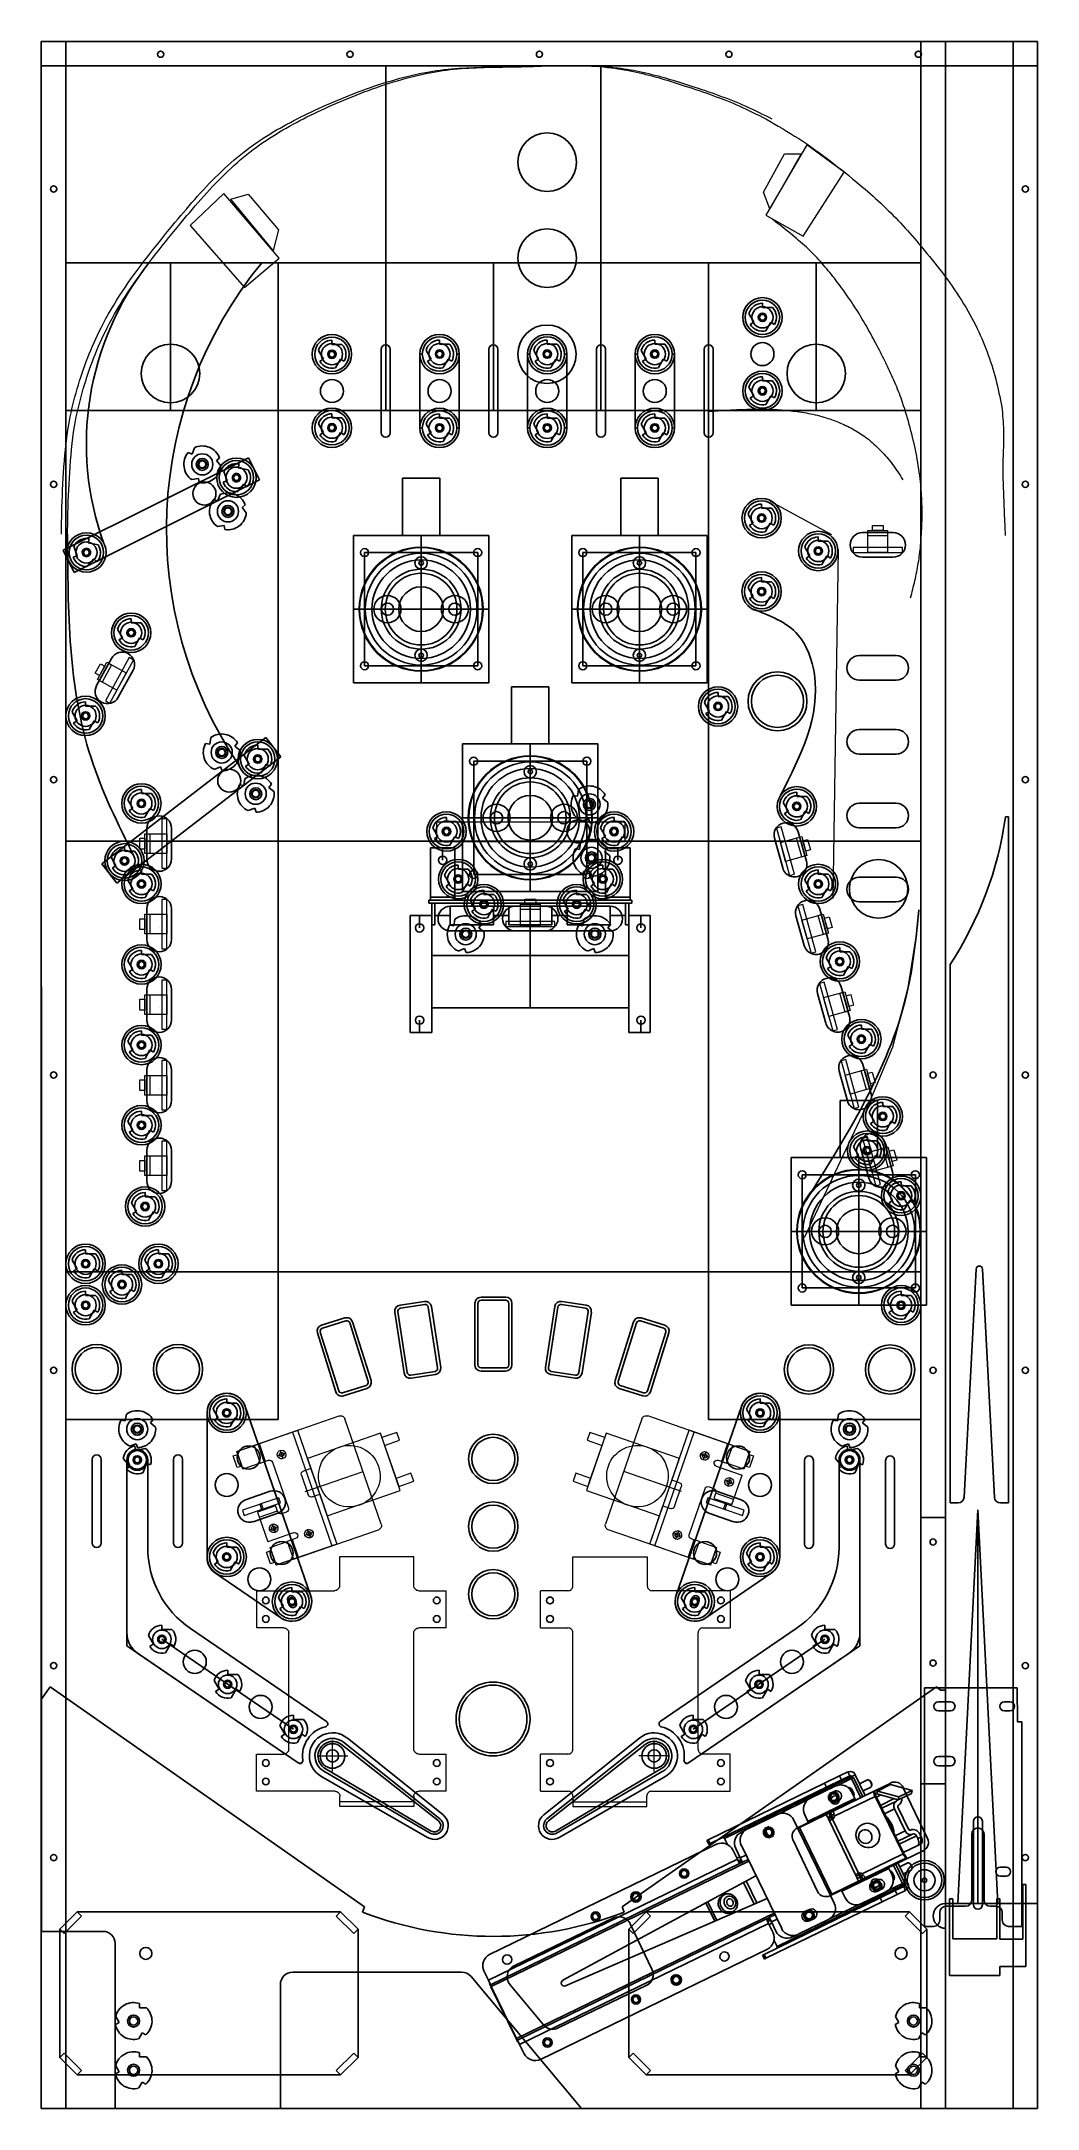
# Model space of a CAD drawing. Extents: x 374.4 to 394.6, y 456 to 498.
import ezdxf

# ---------------------------------------------------------------- set-up
doc = ezdxf.new("R2010")
doc.units = 0
doc.header["$LTSCALE"] = 5
doc.header["$MEASUREMENT"] = 0
for name, color, linetype in [('Z0_BOTCOMP', 4, 'Continuous'), ('Z0_CUT250', 4, 'Continuous'), ('Z0_CUT500', 4, 'Continuous'), ('Z0_LOWERTHIRD', 4, 'Continuous'), ('Z0_PLASTICS', 37, 'Continuous'), ('Z0_RUBBER', 4, 'Continuous'), ('Z0_TOPCOMP', 6, 'Continuous'), ('Z0_WOODOUTLINE', 5, 'Continuous'), ('Z_MODULAR', 5, 'Continuous')]:
    doc.layers.add(name, color=color, linetype=linetype)

msp = doc.modelspace()

# ---------------------------------------------------------------- linework, layer by layer
at = {"layer": 'Z0_BOTCOMP', "color": 4, "linetype": 'Continuous', "lineweight": 25}
for p, q in [((389.022, 492.678), (389.022, 492.593)), ((388.848, 492.293), (388.747, 492.469)), ((388.775, 492.25), (388.848, 492.293)), ((389.022, 492.593), (389.225, 492.593)), ((389.195, 492.293), (389.093, 492.117)), ((389.269, 492.25), (389.195, 492.293)), ((380.272, 491.928), (380.272, 491.843)), ((380.272, 491.843), (380.475, 491.843)), ((382.459, 491.931), (382.459, 491.846)), ((382.459, 491.846), (382.662, 491.846)), ((384.647, 491.931), (384.647, 491.846)), ((384.647, 491.846), (384.85, 491.846)), ((386.834, 491.931), (386.834, 491.846)), ((386.834, 491.846), (387.037, 491.846)), ((380.098, 491.543), (379.997, 491.719)), ((380.025, 491.5), (380.098, 491.543)), ((380.445, 491.543), (380.343, 491.367)), ((380.519, 491.5), (380.445, 491.543)), ((382.286, 491.546), (382.184, 491.722)), ((382.212, 491.504), (382.286, 491.546)), ((382.632, 491.546), (382.531, 491.371)), ((382.706, 491.504), (382.632, 491.546)), ((384.473, 491.546), (384.372, 491.722)), ((384.4, 491.504), (384.473, 491.546)), ((384.82, 491.546), (384.718, 491.371)), ((384.894, 491.504), (384.82, 491.546)), ((386.661, 491.546), (386.559, 491.722)), ((386.587, 491.504), (386.661, 491.546)), ((387.007, 491.546), (386.906, 491.371)), ((387.081, 491.504), (387.007, 491.546)), ((389.022, 491.185), (389.022, 491.1)), ((389.022, 491.1), (389.225, 491.1)), ((388.848, 490.8), (388.747, 490.976)), ((388.775, 490.757), (388.848, 490.8)), ((389.195, 490.8), (389.093, 490.624)), ((389.269, 490.757), (389.195, 490.8)), ((380.098, 490.05), (379.997, 490.226)), ((380.272, 490.435), (380.272, 490.35)), ((380.272, 490.35), (380.475, 490.35)), ((382.286, 490.046), (382.184, 490.222)), ((382.459, 490.431), (382.459, 490.346)), ((382.459, 490.346), (382.662, 490.346)), ((384.473, 490.046), (384.372, 490.222)), ((384.647, 490.431), (384.647, 490.346)), ((384.647, 490.346), (384.85, 490.346)), ((386.661, 490.046), (386.559, 490.222)), ((386.834, 490.431), (386.834, 490.346)), ((386.834, 490.346), (387.037, 490.346)), ((377.428, 489.615), (377.478, 489.745)), ((380.025, 490.007), (380.098, 490.05)), ((380.445, 490.05), (380.343, 489.874)), ((380.519, 490.007), (380.445, 490.05)), ((382.212, 490.004), (382.286, 490.046)), ((382.632, 490.046), (382.531, 489.871)), ((382.706, 490.004), (382.632, 490.046)), ((384.4, 490.004), (384.473, 490.046)), ((384.82, 490.046), (384.718, 489.871)), ((384.894, 490.004), (384.82, 490.046)), ((386.587, 490.004), (386.661, 490.046)), ((387.007, 490.046), (386.906, 489.871)), ((387.081, 490.004), (387.007, 490.046)), ((377.349, 489.645), (377.428, 489.615)), ((377.989, 489.535), (377.923, 489.482)), ((377.923, 489.482), (378.011, 489.374)), ((378.384, 489.415), (378.368, 489.332)), ((378.368, 489.332), (378.568, 489.293)), ((377.56, 489.12), (377.423, 489.098)), ((377.574, 489.036), (377.56, 489.12)), ((378.061, 489.042), (378.142, 489.07)), ((378.142, 489.07), (378.075, 489.262)), ((378.482, 489.004), (378.349, 488.851)), ((378.546, 488.949), (378.482, 489.004)), ((381.705, 487.964), (381.705, 489.124)), ((381.705, 489.124), (382.465, 489.124)), ((382.465, 489.124), (382.465, 487.964)), ((386.141, 487.964), (386.141, 489.124)), ((386.141, 489.124), (386.901, 489.124)), ((386.901, 489.124), (386.901, 487.964)), ((377.87, 488.691), (377.949, 488.661)), ((377.949, 488.661), (377.999, 488.791)), ((378.51, 488.581), (378.444, 488.527)), ((378.444, 488.527), (378.532, 488.42)), ((389.005, 488.599), (389.005, 488.514)), ((389.005, 488.514), (389.208, 488.514)), ((378.081, 488.166), (377.944, 488.143)), ((378.095, 488.082), (378.081, 488.166)), ((388.832, 488.214), (388.73, 488.39)), ((388.758, 488.172), (388.832, 488.214)), ((389.178, 488.214), (389.077, 488.038)), ((389.252, 488.172), (389.178, 488.214)), ((375.093, 487.549), (375.026, 487.741)), ((375.336, 487.895), (375.32, 487.811)), ((375.32, 487.811), (375.519, 487.773)), ((380.71, 487.964), (383.46, 487.964)), ((380.71, 484.964), (380.71, 487.964)), ((382.465, 487.964), (381.705, 487.964)), ((382.085, 484.964), (382.085, 487.964)), ((383.46, 487.964), (383.46, 484.964)), ((385.146, 487.964), (387.896, 487.964)), ((385.146, 484.964), (385.146, 487.964)), ((386.901, 487.964), (386.141, 487.964)), ((386.521, 484.964), (386.521, 487.964)), ((387.896, 487.964), (387.896, 484.964)), ((389.983, 487.546), (389.881, 487.722)), ((390.156, 487.931), (390.156, 487.846)), ((390.156, 487.846), (390.359, 487.846)), ((375.013, 487.521), (375.093, 487.549)), ((375.433, 487.484), (375.3, 487.33)), ((375.497, 487.428), (375.433, 487.484)), ((380.935, 487.614), (383.235, 487.614)), ((380.935, 485.314), (380.935, 487.614)), ((382.085, 485.314), (382.085, 487.614)), ((382.085, 487.402), (382.085, 485.527)), ((383.235, 487.614), (383.235, 485.314)), ((385.371, 487.614), (387.671, 487.614)), ((385.371, 485.314), (385.371, 487.614)), ((386.521, 485.314), (386.521, 487.614)), ((386.521, 487.402), (386.521, 485.527)), ((387.671, 487.614), (387.671, 485.314)), ((389.909, 487.503), (389.983, 487.546)), ((390.329, 487.546), (390.227, 487.37)), ((390.403, 487.503), (390.329, 487.546)), ((382.085, 485.736), (382.085, 487.193)), ((386.521, 485.736), (386.521, 487.193)), ((388.832, 486.721), (388.73, 486.897)), ((389.005, 487.106), (389.005, 487.021)), ((389.005, 487.021), (389.208, 487.021)), ((383.46, 486.464), (380.71, 486.464)), ((383.235, 486.464), (380.935, 486.464)), ((382.813, 486.464), (381.357, 486.464)), ((382.77, 486.464), (381.4, 486.464)), ((387.896, 486.464), (385.146, 486.464)), ((387.671, 486.464), (385.371, 486.464)), ((387.249, 486.464), (385.793, 486.464)), ((387.206, 486.464), (385.836, 486.464)), ((388.758, 486.679), (388.832, 486.721)), ((389.178, 486.721), (389.077, 486.546)), ((389.252, 486.679), (389.178, 486.721)), ((376.018, 485.884), (375.916, 486.06)), ((376.191, 486.269), (376.191, 486.184)), ((376.191, 486.184), (376.394, 486.184)), ((375.944, 485.841), (376.018, 485.884)), ((376.364, 485.884), (376.263, 485.708)), ((376.438, 485.841), (376.364, 485.884)), ((383.235, 485.314), (380.935, 485.314)), ((387.671, 485.314), (385.371, 485.314)), ((383.46, 484.964), (380.71, 484.964)), ((383.923, 483.725), (383.923, 484.885)), ((383.923, 484.885), (384.683, 484.885)), ((384.683, 484.885), (384.683, 483.725)), ((387.896, 484.964), (385.146, 484.964)), ((388.119, 484.772), (388.119, 484.687)), ((388.119, 484.687), (388.322, 484.687)), ((375.092, 484.196), (374.991, 484.372)), ((375.265, 484.581), (375.265, 484.496)), ((375.265, 484.496), (375.468, 484.496)), ((387.946, 484.387), (387.844, 484.563)), ((387.872, 484.344), (387.946, 484.387)), ((388.292, 484.387), (388.191, 484.211)), ((388.366, 484.344), (388.292, 484.387)), ((375.019, 484.154), (375.092, 484.196)), ((375.439, 484.196), (375.337, 484.02)), ((375.512, 484.154), (375.439, 484.196)), ((377.787, 483.719), (377.811, 483.856)), ((377.703, 483.734), (377.787, 483.719)), ((378.353, 483.747), (378.298, 483.681)), ((378.298, 483.681), (378.404, 483.592)), ((378.59, 483.318), (378.489, 483.494)), ((378.764, 483.703), (378.764, 483.618)), ((378.764, 483.618), (378.967, 483.618)), ((382.928, 483.725), (385.678, 483.725)), ((382.928, 480.725), (382.928, 483.725)), ((384.683, 483.725), (383.923, 483.725)), ((384.303, 480.725), (384.303, 483.725)), ((385.678, 483.725), (385.678, 480.725)), ((378.01, 483.258), (377.879, 483.21)), ((378.039, 483.178), (378.01, 483.258)), ((378.478, 482.88), (378.503, 483.017)), ((378.517, 483.276), (378.59, 483.318)), ((378.937, 483.318), (378.835, 483.142)), ((379.01, 483.276), (378.937, 483.318)), ((383.153, 483.375), (385.453, 483.375)), ((383.153, 481.075), (383.153, 483.375)), ((384.303, 481.075), (384.303, 483.375)), ((384.303, 483.162), (384.303, 481.287)), ((385.453, 483.375), (385.453, 481.075)), ((376.226, 482.417), (376.124, 482.593)), ((376.399, 482.802), (376.399, 482.717)), ((376.399, 482.717), (376.602, 482.717)), ((378.395, 482.895), (378.478, 482.88)), ((379.044, 482.908), (378.989, 482.843)), ((378.989, 482.843), (379.096, 482.753)), ((384.303, 481.496), (384.303, 482.953)), ((385.178, 482.679), (385.262, 482.664)), ((385.262, 482.664), (385.286, 482.801)), ((385.827, 482.692), (385.773, 482.627)), ((385.773, 482.627), (385.879, 482.537)), ((389.72, 482.743), (389.72, 482.658)), ((389.72, 482.658), (389.923, 482.658)), ((376.152, 482.375), (376.226, 482.417)), ((376.572, 482.417), (376.47, 482.241)), ((376.646, 482.375), (376.572, 482.417)), ((378.702, 482.419), (378.571, 482.371)), ((378.731, 482.339), (378.702, 482.419)), ((382.6, 482.232), (382.6, 482.147)), ((385.678, 482.225), (382.928, 482.225)), ((385.453, 482.225), (383.153, 482.225)), ((385.031, 482.225), (383.575, 482.225)), ((384.988, 482.225), (383.618, 482.225)), ((385.485, 482.203), (385.354, 482.155)), ((385.514, 482.123), (385.485, 482.203)), ((386.006, 482.232), (386.006, 482.147)), ((389.547, 482.358), (389.445, 482.534)), ((389.473, 482.316), (389.547, 482.358)), ((389.893, 482.358), (389.792, 482.182)), ((389.967, 482.316), (389.893, 482.358)), ((382.426, 481.847), (382.325, 482.022)), ((382.353, 481.804), (382.426, 481.847)), ((382.6, 482.147), (382.803, 482.147)), ((382.773, 481.847), (382.671, 481.671)), ((382.846, 481.804), (382.773, 481.847)), ((385.833, 481.847), (385.732, 482.022)), ((385.76, 481.804), (385.833, 481.847)), ((386.006, 482.147), (386.209, 482.147)), ((386.18, 481.847), (386.078, 481.671)), ((386.253, 481.804), (386.18, 481.847)), ((375.883, 481.25), (375.782, 481.426)), ((376.056, 481.635), (376.056, 481.55)), ((376.056, 481.55), (376.259, 481.55)), ((382.272, 480.552), (382.272, 481.614)), ((382.272, 481.614), (382.772, 481.614)), ((382.522, 481.614), (382.522, 481.364)), ((382.772, 481.614), (382.772, 480.552)), ((385.218, 481.592), (385.302, 481.578)), ((385.302, 481.578), (385.326, 481.715)), ((385.868, 481.605), (385.813, 481.54)), ((385.813, 481.54), (385.92, 481.451)), ((385.834, 480.552), (385.834, 481.614)), ((385.834, 481.614), (386.334, 481.614)), ((386.084, 481.614), (386.084, 481.364)), ((386.334, 481.614), (386.334, 480.552)), ((375.809, 481.207), (375.883, 481.25)), ((376.228, 480.781), (376.126, 480.957)), ((376.229, 481.25), (376.128, 481.074)), ((376.303, 481.207), (376.229, 481.25)), ((376.401, 481.166), (376.401, 481.081)), ((376.401, 481.081), (376.604, 481.081)), ((382.664, 480.881), (382.563, 481.057)), ((382.837, 481.266), (382.837, 481.181)), ((382.837, 481.181), (383.04, 481.181)), ((385.453, 481.075), (383.153, 481.075)), ((385.525, 481.116), (385.394, 481.069)), ((385.605, 480.881), (385.503, 481.057)), ((385.554, 481.036), (385.525, 481.116)), ((385.778, 481.266), (385.778, 481.181)), ((385.778, 481.181), (385.981, 481.181)), ((389.983, 480.781), (389.881, 480.957)), ((390.156, 481.166), (390.156, 481.081)), ((390.156, 481.081), (390.359, 481.081)), ((376.154, 480.739), (376.228, 480.781)), ((376.574, 480.781), (376.473, 480.606)), ((376.648, 480.739), (376.574, 480.781)), ((382.24, 480.489), (382.24, 480.552)), ((382.24, 480.552), (386.365, 480.552)), ((386.365, 480.489), (382.24, 480.489)), ((382.272, 480.614), (382.272, 480.552)), ((382.772, 480.614), (382.272, 480.614)), ((382.272, 480.552), (382.772, 480.552)), ((382.772, 480.552), (382.272, 480.552)), ((382.303, 478.364), (382.303, 480.489)), ((382.303, 480.489), (386.303, 480.489)), ((382.365, 480.489), (382.365, 480.052)), ((382.591, 480.838), (382.664, 480.881)), ((382.772, 480.552), (382.772, 480.614)), ((383.011, 480.881), (382.909, 480.705)), ((385.678, 480.725), (382.928, 480.725)), ((383.084, 480.838), (383.011, 480.881)), ((383.188, 480.37), (383.087, 480.546)), ((383.115, 480.427), (383.115, 480.489)), ((383.361, 480.755), (383.361, 480.67)), ((383.361, 480.67), (383.564, 480.67)), ((384.303, 480.427), (384.303, 480.489)), ((384.303, 480.489), (384.303, 478.364)), ((385.071, 480.37), (384.97, 480.546)), ((385.245, 480.755), (385.245, 480.67)), ((385.245, 480.67), (385.448, 480.67)), ((385.49, 480.427), (385.49, 480.489)), ((385.531, 480.838), (385.605, 480.881)), ((385.834, 480.614), (385.834, 480.552)), ((386.334, 480.614), (385.834, 480.614)), ((385.834, 480.552), (386.334, 480.552)), ((386.334, 480.552), (385.834, 480.552)), ((385.951, 480.881), (385.85, 480.705)), ((386.025, 480.838), (385.951, 480.881)), ((386.24, 480.489), (386.24, 480.052)), ((386.303, 480.489), (386.303, 478.364)), ((386.334, 480.552), (386.334, 480.614)), ((386.365, 480.552), (386.365, 480.489)), ((389.909, 480.739), (389.983, 480.781)), ((390.329, 480.781), (390.227, 480.606)), ((390.403, 480.739), (390.329, 480.781)), ((381.865, 477.864), (381.865, 480.239)), ((381.865, 480.239), (382.303, 480.239)), ((382.053, 480.239), (382.053, 479.989)), ((382.303, 480.239), (382.303, 477.864)), ((382.678, 480.239), (382.365, 480.239)), ((382.678, 480.427), (383.553, 480.427)), ((382.678, 480.052), (382.678, 480.427)), ((382.746, 480.028), (382.77, 480.165)), ((383.114, 480.328), (383.188, 480.37)), ((383.534, 480.37), (383.433, 480.195)), ((383.608, 480.328), (383.534, 480.37)), ((383.553, 480.427), (383.553, 480.052)), ((383.553, 480.239), (383.865, 480.239)), ((383.865, 480.239), (383.553, 480.239)), ((383.865, 480.427), (384.74, 480.427)), ((383.865, 480.052), (383.865, 480.427)), ((384.74, 480.427), (384.74, 480.052)), ((385.053, 480.239), (384.74, 480.239)), ((384.74, 480.239), (385.053, 480.239)), ((384.998, 480.328), (385.071, 480.37)), ((385.053, 480.427), (385.928, 480.427)), ((385.053, 480.052), (385.053, 480.427)), ((385.418, 480.37), (385.316, 480.195)), ((385.37, 480.028), (385.394, 480.165)), ((385.491, 480.328), (385.418, 480.37)), ((385.928, 480.427), (385.928, 480.052)), ((385.928, 480.239), (386.24, 480.239)), ((386.303, 480.239), (386.303, 477.864)), ((386.74, 480.239), (386.303, 480.239)), ((386.553, 480.239), (386.553, 479.989)), ((386.74, 477.864), (386.74, 480.239)), ((382.365, 480.052), (382.303, 480.052)), ((382.662, 480.043), (382.746, 480.028)), ((383.553, 480.052), (382.678, 480.052)), ((383.312, 480.056), (383.257, 479.991)), ((383.257, 479.991), (383.364, 479.901)), ((384.74, 480.052), (383.865, 480.052)), ((385.928, 480.052), (385.053, 480.052)), ((385.287, 480.043), (385.37, 480.028)), ((385.936, 480.056), (385.881, 479.991)), ((385.881, 479.991), (385.988, 479.901)), ((386.24, 480.052), (386.303, 480.052)), ((376.228, 479.145), (376.126, 479.321)), ((376.401, 479.53), (376.401, 479.445)), ((376.401, 479.445), (376.604, 479.445)), ((386.303, 479.427), (382.303, 479.427)), ((382.969, 479.567), (382.838, 479.519)), ((382.998, 479.487), (382.969, 479.567)), ((385.593, 479.567), (385.463, 479.519)), ((385.622, 479.487), (385.593, 479.567)), ((390.421, 479.205), (390.319, 479.381)), ((390.594, 479.59), (390.594, 479.505)), ((390.594, 479.505), (390.797, 479.505)), ((376.154, 479.103), (376.228, 479.145)), ((376.574, 479.145), (376.473, 478.969)), ((376.648, 479.103), (376.574, 479.145)), ((390.347, 479.162), (390.421, 479.205)), ((390.767, 479.205), (390.666, 479.029)), ((390.841, 479.162), (390.767, 479.205)), ((382.053, 477.864), (382.053, 478.114)), ((386.303, 478.364), (382.303, 478.364)), ((386.553, 477.864), (386.553, 478.114)), ((391.032, 478.013), (391.032, 477.928)), ((376.228, 477.509), (376.126, 477.685)), ((376.401, 477.894), (376.401, 477.809)), ((376.401, 477.809), (376.604, 477.809)), ((382.303, 477.864), (381.865, 477.864)), ((386.303, 477.864), (386.74, 477.864)), ((390.859, 477.628), (390.757, 477.804)), ((390.785, 477.586), (390.859, 477.628)), ((391.032, 477.928), (391.235, 477.928)), ((391.205, 477.628), (391.104, 477.453)), ((391.279, 477.586), (391.205, 477.628)), ((376.154, 477.466), (376.228, 477.509)), ((376.574, 477.509), (376.473, 477.333)), ((376.648, 477.466), (376.574, 477.509)), ((390.6, 475.323), (390.6, 476.483)), ((390.6, 476.483), (391.36, 476.483)), ((391.36, 476.483), (391.36, 475.323)), ((391.468, 476.444), (391.468, 476.359)), ((391.468, 476.359), (391.671, 476.359)), ((376.228, 475.88), (376.126, 476.056)), ((376.154, 475.838), (376.228, 475.88)), ((376.401, 476.265), (376.401, 476.18)), ((376.401, 476.18), (376.604, 476.18)), ((376.574, 475.88), (376.473, 475.704)), ((376.648, 475.838), (376.574, 475.88)), ((391.295, 476.059), (391.193, 476.235)), ((391.221, 476.017), (391.295, 476.059)), ((391.641, 476.059), (391.54, 475.883)), ((391.715, 476.017), (391.641, 476.059)), ((390.976, 475.363), (390.874, 475.539)), ((391.149, 475.748), (391.149, 475.663)), ((391.149, 475.663), (391.352, 475.663)), ((389.605, 475.323), (392.355, 475.323)), ((389.605, 472.323), (389.605, 475.323)), ((391.36, 475.323), (390.6, 475.323)), ((390.902, 475.321), (390.976, 475.363)), ((390.98, 472.323), (390.98, 475.323)), ((391.322, 475.363), (391.221, 475.188)), ((391.396, 475.321), (391.322, 475.363)), ((392.355, 475.323), (392.355, 472.323)), ((376.474, 474.613), (376.474, 474.528)), ((389.83, 474.973), (392.13, 474.973)), ((389.83, 472.673), (389.83, 474.973)), ((390.98, 472.673), (390.98, 474.973)), ((390.98, 474.761), (390.98, 472.886)), ((391.667, 474.447), (391.566, 474.623)), ((391.84, 474.832), (391.84, 474.747)), ((391.84, 474.747), (392.043, 474.747)), ((392.13, 474.973), (392.13, 472.673)), ((376.301, 474.228), (376.199, 474.403)), ((376.227, 474.185), (376.301, 474.228)), ((376.474, 474.528), (376.677, 474.528)), ((376.647, 474.228), (376.546, 474.052)), ((376.721, 474.185), (376.647, 474.228)), ((390.98, 473.095), (390.98, 474.551)), ((391.594, 474.405), (391.667, 474.447)), ((392.014, 474.447), (391.912, 474.272)), ((392.087, 474.405), (392.014, 474.447)), ((392.355, 473.823), (389.605, 473.823)), ((392.13, 473.823), (389.83, 473.823)), ((391.709, 473.823), (390.252, 473.823)), ((391.665, 473.823), (390.295, 473.823)), ((375.265, 473.45), (375.265, 473.365)), ((375.265, 473.365), (375.468, 473.365)), ((376.745, 473.45), (376.745, 473.365)), ((376.745, 473.365), (376.948, 473.365)), ((375.092, 473.065), (374.991, 473.241)), ((375.019, 473.023), (375.092, 473.065)), ((375.439, 473.065), (375.337, 472.889)), ((375.512, 473.023), (375.439, 473.065)), ((376.005, 473.029), (376.005, 472.944)), ((376.005, 472.944), (376.208, 472.944)), ((376.571, 473.065), (376.47, 473.241)), ((376.498, 473.023), (376.571, 473.065)), ((376.918, 473.065), (376.816, 472.889)), ((376.991, 473.023), (376.918, 473.065)), ((375.265, 472.608), (375.265, 472.523)), ((375.265, 472.523), (375.468, 472.523)), ((375.832, 472.644), (375.73, 472.82)), ((375.758, 472.602), (375.832, 472.644)), ((376.178, 472.644), (376.077, 472.468)), ((376.252, 472.602), (376.178, 472.644)), ((392.13, 472.673), (389.83, 472.673)), ((391.84, 472.608), (391.84, 472.523)), ((391.84, 472.523), (392.043, 472.523)), ((375.092, 472.223), (374.991, 472.399)), ((375.019, 472.181), (375.092, 472.223)), ((375.439, 472.223), (375.337, 472.047)), ((375.512, 472.181), (375.439, 472.223)), ((392.355, 472.323), (389.605, 472.323)), ((391.667, 472.223), (391.566, 472.399)), ((391.594, 472.181), (391.667, 472.223)), ((392.014, 472.223), (391.912, 472.047)), ((392.087, 472.181), (392.014, 472.223))]:
    msp.add_line(p, q, dxfattribs=at)
for centre, radius in [((389.022, 492.393), 0.085), ((389.022, 492.393), 0.059), ((380.272, 491.643), 0.085), ((380.272, 491.643), 0.059), ((382.459, 491.646), 0.085), ((382.459, 491.646), 0.059), ((384.647, 491.646), 0.085), ((384.647, 491.646), 0.059), ((386.834, 491.646), 0.085), ((386.834, 491.646), 0.059), ((389.022, 490.9), 0.085), ((389.022, 490.9), 0.059), ((380.272, 490.15), 0.085), ((380.272, 490.15), 0.059), ((382.459, 490.146), 0.085), ((382.459, 490.146), 0.059), ((384.647, 490.146), 0.085), ((384.647, 490.146), 0.059), ((386.834, 490.146), 0.085), ((386.834, 490.146), 0.059), ((377.637, 489.405), 0.121), ((389.005, 488.314), 0.085), ((389.005, 488.314), 0.059), ((375.282, 487.615), 0.059), ((382.085, 486.464), 1.25), ((380.935, 487.614), 0.0825), ((383.235, 487.614), 0.0825), ((386.521, 486.464), 1.25), ((385.371, 487.614), 0.0825), ((387.671, 487.614), 0.0825), ((390.156, 487.646), 0.085), ((390.156, 487.646), 0.059), ((382.085, 486.464), 1.135), ((382.085, 486.464), 1), ((382.085, 486.464), 0.812), ((382.085, 487.402), 0.125), ((382.085, 487.402), 0.0445), ((386.521, 486.464), 1.135), ((386.521, 486.464), 1), ((386.521, 486.464), 0.812), ((386.521, 487.402), 0.125), ((386.521, 487.402), 0.0445), ((382.085, 486.464), 0.728), ((382.085, 486.464), 0.453), ((386.521, 486.464), 0.728), ((386.521, 486.464), 0.453), ((389.005, 486.821), 0.085), ((389.005, 486.821), 0.059), ((381.4, 486.464), 0.275), ((381.4, 486.464), 0.125), ((382.77, 486.464), 0.275), ((382.77, 486.464), 0.125), ((385.836, 486.464), 0.275), ((385.836, 486.464), 0.125), ((387.206, 486.464), 0.275), ((387.206, 486.464), 0.125), ((376.191, 485.984), 0.085), ((376.191, 485.984), 0.059), ((382.085, 485.527), 0.125), ((382.085, 485.527), 0.0445), ((386.521, 485.527), 0.125), ((386.521, 485.527), 0.0445), ((380.935, 485.314), 0.0825), ((383.235, 485.314), 0.0825), ((385.371, 485.314), 0.0825), ((387.671, 485.314), 0.0825), ((375.265, 484.296), 0.085), ((375.265, 484.296), 0.059), ((388.119, 484.487), 0.085), ((388.119, 484.487), 0.059), ((378.032, 483.553), 0.121), ((378.032, 483.553), 0.0835), ((378.764, 483.418), 0.085), ((378.764, 483.418), 0.059), ((384.303, 482.225), 1.25), ((383.153, 483.375), 0.0825), ((385.453, 483.375), 0.0825), ((384.303, 482.225), 1.135), ((384.303, 482.225), 1), ((384.303, 482.225), 0.812), ((384.303, 483.162), 0.125), ((384.303, 483.162), 0.0445), ((376.399, 482.517), 0.085), ((378.723, 482.714), 0.121), ((378.723, 482.714), 0.0835), ((384.303, 482.225), 0.728), ((384.303, 482.225), 0.453), ((385.506, 482.498), 0.121), ((385.506, 482.498), 0.0835), ((376.399, 482.517), 0.059), ((383.618, 482.225), 0.275), ((383.618, 482.225), 0.125), ((384.988, 482.225), 0.275), ((384.988, 482.225), 0.125), ((389.72, 482.458), 0.085), ((389.72, 482.458), 0.059), ((382.6, 481.947), 0.085), ((382.6, 481.947), 0.059), ((386.006, 481.947), 0.085), ((386.006, 481.947), 0.059), ((376.056, 481.35), 0.085), ((376.056, 481.35), 0.059), ((382.522, 481.364), 0.0843), ((384.303, 481.287), 0.125), ((384.303, 481.287), 0.0445), ((385.547, 481.411), 0.121), ((385.547, 481.411), 0.0835), ((386.084, 481.364), 0.0843), ((376.401, 480.881), 0.085), ((376.401, 480.881), 0.059), ((382.837, 480.981), 0.085), ((382.837, 480.981), 0.059), ((383.153, 481.075), 0.0825), ((385.453, 481.075), 0.0825), ((385.778, 480.981), 0.085), ((385.778, 480.981), 0.059), ((390.156, 480.881), 0.085), ((390.156, 480.881), 0.059), ((383.361, 480.47), 0.085), ((383.361, 480.47), 0.059), ((385.245, 480.47), 0.085), ((385.245, 480.47), 0.059), ((382.053, 479.989), 0.0843), ((386.553, 479.989), 0.0843), ((382.991, 479.862), 0.121), ((382.991, 479.862), 0.0835), ((385.615, 479.862), 0.121), ((385.615, 479.862), 0.0835), ((376.401, 479.245), 0.085), ((376.401, 479.245), 0.059), ((390.594, 479.305), 0.085), ((390.594, 479.305), 0.059), ((382.053, 478.114), 0.0843), ((386.553, 478.114), 0.0843), ((376.401, 477.609), 0.085), ((376.401, 477.609), 0.059), ((391.032, 477.728), 0.085), ((391.032, 477.728), 0.059), ((376.401, 475.98), 0.085), ((376.401, 475.98), 0.059), ((391.468, 476.159), 0.085), ((391.468, 476.159), 0.059), ((391.149, 475.463), 0.085), ((391.149, 475.463), 0.059), ((390.98, 473.823), 1.25), ((389.83, 474.973), 0.0825), ((392.13, 474.973), 0.0825), ((390.98, 473.823), 1.135), ((390.98, 473.823), 1), ((390.98, 473.823), 0.812), ((390.98, 474.761), 0.125), ((390.98, 474.761), 0.0445), ((391.84, 474.547), 0.085), ((391.84, 474.547), 0.059), ((376.474, 474.328), 0.085), ((376.474, 474.328), 0.059), ((390.98, 473.823), 0.728), ((390.98, 473.823), 0.453), ((390.295, 473.823), 0.275), ((390.295, 473.823), 0.125), ((391.665, 473.823), 0.275), ((391.665, 473.823), 0.125), ((375.265, 473.165), 0.085), ((375.265, 473.165), 0.059), ((376.745, 473.165), 0.085), ((376.745, 473.165), 0.059), ((390.98, 472.886), 0.125), ((390.98, 472.886), 0.0445), ((376.005, 472.744), 0.085), ((376.005, 472.744), 0.059), ((389.83, 472.673), 0.0825), ((392.13, 472.673), 0.0825), ((375.265, 472.323), 0.085), ((375.265, 472.323), 0.059), ((391.84, 472.323), 0.085), ((391.84, 472.323), 0.059)]:
    msp.add_circle(centre, radius, dxfattribs=at)
for centre, radius, start, end in [((389.022, 492.393), 0.285, 90, 164.5679), ((389.022, 492.393), 0.285, -150, -75.4321), ((389.022, 492.393), 0.285, -30, 44.5679), ((380.272, 491.643), 0.285, 90, 164.5679), ((380.272, 491.643), 0.285, -30, 44.5679), ((382.459, 491.646), 0.285, 90, 164.5679), ((382.459, 491.646), 0.285, -30, 44.5679), ((384.647, 491.646), 0.285, 90, 164.5679), ((384.647, 491.646), 0.285, -30, 44.5679), ((386.834, 491.646), 0.285, 90, 164.5679), ((386.834, 491.646), 0.285, -30, 44.5679), ((380.272, 491.643), 0.285, -150, -75.4321), ((382.459, 491.646), 0.285, -150, -75.4321), ((384.647, 491.646), 0.285, -150, -75.4321), ((386.834, 491.646), 0.285, -150, -75.4321), ((389.022, 490.9), 0.285, 90, 164.5679), ((389.022, 490.9), 0.285, -30, 44.5679), ((389.022, 490.9), 0.285, -150, -75.4321), ((380.272, 490.15), 0.285, 90, 164.5679), ((380.272, 490.15), 0.285, -30, 44.5679), ((382.459, 490.146), 0.285, 90, 164.5679), ((382.459, 490.146), 0.285, -30, 44.5679), ((384.647, 490.146), 0.285, 90, 164.5679), ((384.647, 490.146), 0.285, -30, 44.5679), ((386.834, 490.146), 0.285, 90, 164.5679), ((386.834, 490.146), 0.285, -30, 44.5679), ((377.637, 489.405), 0.375, 20.2669, 115.1545), ((380.272, 490.15), 0.285, -150, -75.4321), ((382.459, 490.146), 0.285, -150, -75.4321), ((384.647, 490.146), 0.285, -150, -75.4321), ((386.834, 490.146), 0.285, -150, -75.4321), ((377.637, 489.405), 0.375, 140.2669, -124.8455), ((377.637, 489.405), 0.375, -99.7331, -4.8455), ((378.331, 489.135), 0.285, 79.1315, 153.6995), ((378.331, 489.135), 0.285, -160.8685, -86.3005), ((378.331, 489.135), 0.285, -40.8685, 33.6995), ((378.158, 488.451), 0.375, 140.2669, -124.8455), ((378.158, 488.451), 0.375, 20.2669, 115.1545), ((389.005, 488.314), 0.285, 90, 164.5679), ((389.005, 488.314), 0.285, -30, 44.5679), ((378.158, 488.451), 0.375, -99.7331, -4.8455), ((389.005, 488.314), 0.285, -150, -75.4321), ((375.282, 487.615), 0.285, 79.1315, 153.6995), ((375.282, 487.615), 0.285, -40.8685, 33.6995), ((390.156, 487.646), 0.285, 90, 164.5679), ((390.156, 487.646), 0.285, -30, 44.5679), ((375.282, 487.615), 0.285, -160.8685, -86.3005), ((390.156, 487.646), 0.285, -150, -75.4321), ((389.005, 486.821), 0.285, 90, 164.5679), ((389.005, 486.821), 0.285, -30, 44.5679), ((389.005, 486.821), 0.285, -150, -75.4321), ((376.191, 485.984), 0.285, 90, 164.5679), ((376.191, 485.984), 0.285, -30, 44.5679), ((376.191, 485.984), 0.285, -150, -75.4321), ((388.119, 484.487), 0.285, 90, 164.5679), ((388.119, 484.487), 0.285, -30, 44.5679), ((375.265, 484.296), 0.285, 90, 164.5679), ((375.265, 484.296), 0.285, -30, 44.5679), ((388.119, 484.487), 0.285, -150, -75.4321), ((375.265, 484.296), 0.285, -150, -75.4321), ((378.032, 483.553), 0.375, 31.1354, 126.023), ((378.032, 483.553), 0.375, 151.1354, -113.977), ((378.032, 483.553), 0.375, -88.8646, 6.023), ((378.764, 483.418), 0.285, 90, 164.5679), ((378.764, 483.418), 0.285, -30, 44.5679), ((378.723, 482.714), 0.375, 31.1354, 126.023), ((378.764, 483.418), 0.285, -150, -75.4321), ((376.399, 482.517), 0.285, 90, 164.5679), ((376.399, 482.517), 0.285, -30, 44.5679), ((378.723, 482.714), 0.375, 151.1354, -113.977), ((378.723, 482.714), 0.375, -88.8646, 6.023), ((385.506, 482.498), 0.375, 151.1354, -113.977), ((385.506, 482.498), 0.375, 31.1354, 126.023), ((389.72, 482.458), 0.285, 90, 164.5679), ((389.72, 482.458), 0.285, -30, 44.5679), ((376.399, 482.517), 0.285, -150, -75.4321), ((382.6, 481.947), 0.285, 90, 164.5679), ((385.506, 482.498), 0.375, -88.8646, 6.023), ((386.006, 481.947), 0.285, 90, 164.5679), ((389.72, 482.458), 0.285, -150, -75.4321), ((382.6, 481.947), 0.285, -150, -75.4321), ((382.6, 481.947), 0.285, -30, 44.5679), ((385.547, 481.411), 0.375, 31.1354, 126.023), ((386.006, 481.947), 0.285, -150, -75.4321), ((386.006, 481.947), 0.285, -30, 44.5679), ((376.056, 481.35), 0.285, 90, 164.5679), ((376.056, 481.35), 0.285, -30, 44.5679), ((385.547, 481.411), 0.375, 151.1354, -113.977), ((385.547, 481.411), 0.375, -88.8646, 6.023), ((376.056, 481.35), 0.285, -150, -75.4321), ((376.401, 480.881), 0.285, 90, 164.5679), ((376.401, 480.881), 0.285, -30, 44.5679), ((382.837, 480.981), 0.285, 90, 164.5679), ((382.837, 480.981), 0.285, -30, 44.5679), ((385.778, 480.981), 0.285, 90, 164.5679), ((385.778, 480.981), 0.285, -30, 44.5679), ((390.156, 480.881), 0.285, 90, 164.5679), ((390.156, 480.881), 0.285, -30, 44.5679), ((376.401, 480.881), 0.285, -150, -75.4321), ((382.837, 480.981), 0.285, -150, -75.4321), ((383.361, 480.47), 0.285, 90, 164.5679), ((383.361, 480.47), 0.285, -30, 44.5679), ((385.245, 480.47), 0.285, 90, 164.5679), ((385.245, 480.47), 0.285, -30, 44.5679), ((385.778, 480.981), 0.285, -150, -75.4321), ((390.156, 480.881), 0.285, -150, -75.4321), ((382.991, 479.862), 0.375, 31.1354, 126.023), ((383.361, 480.47), 0.285, -150, -75.4321), ((385.245, 480.47), 0.285, -150, -75.4321), ((385.615, 479.862), 0.375, 31.1354, 126.023), ((382.991, 479.862), 0.375, 151.1354, -113.977), ((382.991, 479.862), 0.375, -88.8646, 6.023), ((385.615, 479.862), 0.375, 151.1354, -113.977), ((385.615, 479.862), 0.375, -88.8646, 6.023), ((376.401, 479.245), 0.285, 90, 164.5679), ((376.401, 479.245), 0.285, -30, 44.5679), ((390.594, 479.305), 0.285, 90, 164.5679), ((390.594, 479.305), 0.285, -30, 44.5679), ((376.401, 479.245), 0.285, -150, -75.4321), ((390.594, 479.305), 0.285, -150, -75.4321), ((391.032, 477.728), 0.285, 90, 164.5679), ((376.401, 477.609), 0.285, 90, 164.5679), ((376.401, 477.609), 0.285, -30, 44.5679), ((391.032, 477.728), 0.285, -150, -75.4321), ((391.032, 477.728), 0.285, -30, 44.5679), ((376.401, 477.609), 0.285, -150, -75.4321), ((391.468, 476.159), 0.285, 90, 164.5679), ((391.468, 476.159), 0.285, -30, 44.5679), ((376.401, 475.98), 0.285, 90, 164.5679), ((376.401, 475.98), 0.285, -30, 44.5679), ((391.468, 476.159), 0.285, -150, -75.4321), ((376.401, 475.98), 0.285, -150, -75.4321), ((391.149, 475.463), 0.285, 90, 164.5679), ((391.149, 475.463), 0.285, -30, 44.5679), ((391.149, 475.463), 0.285, -150, -75.4321), ((376.474, 474.328), 0.285, 90, 164.5679), ((391.84, 474.547), 0.285, 90, 164.5679), ((391.84, 474.547), 0.285, -30, 44.5679), ((376.474, 474.328), 0.285, -150, -75.4321), ((376.474, 474.328), 0.285, -30, 44.5679), ((391.84, 474.547), 0.285, -150, -75.4321), ((375.265, 473.165), 0.285, 90, 164.5679), ((375.265, 473.165), 0.285, -30, 44.5679), ((376.745, 473.165), 0.285, 90, 164.5679), ((376.745, 473.165), 0.285, -30, 44.5679), ((375.265, 473.165), 0.285, -150, -75.4321), ((376.005, 472.744), 0.285, 90, 164.5679), ((376.005, 472.744), 0.285, -30, 44.5679), ((376.745, 473.165), 0.285, -150, -75.4321), ((375.265, 472.323), 0.285, 90, 164.5679), ((375.265, 472.323), 0.285, -30, 44.5679), ((376.005, 472.744), 0.285, -150, -75.4321), ((391.84, 472.323), 0.285, 90, 164.5679), ((391.84, 472.323), 0.285, -30, 44.5679), ((375.265, 472.323), 0.285, -150, -75.4321), ((391.84, 472.323), 0.285, -150, -75.4321)]:
    msp.add_arc(centre, radius, start, end, dxfattribs=at)
for centre in [(377.637, 489.405), (378.158, 488.451)]:
    msp.add_ellipse(centre, major_axis=(0.0297, 0.078), ratio=1, dxfattribs=at)
at = {"layer": 'Z0_BOTCOMP', "color": 4, "linetype": 'Continuous', "lineweight": 25, "extrusion": (0, 0, -1)}
for centre, major_axis in [((378.331, 489.135), (0.016, 0.0835)), ((378.331, 489.135), (0.0111, 0.0579)), ((378.158, 488.451), (-0.113, 0.043)), ((375.282, 487.615), (0.016, 0.0835))]:
    msp.add_ellipse(centre, major_axis=major_axis, ratio=1, start_param=4.712389, end_param=10.995574, dxfattribs=at)
at = {"layer": 'Z0_CUT250', "color": 3, "linetype": 'Continuous', "lineweight": 25}
msp.add_circle((389.328, 484.592), 0.599, dxfattribs=at)
at = {"layer": 'Z0_CUT500', "color": 5, "linetype": 'Continuous', "lineweight": 25}
for p, q in [((381.275, 491.746), (381.275, 490.046)), ((381.455, 491.746), (381.455, 490.046)), ((383.463, 491.746), (383.463, 490.046)), ((383.643, 491.746), (383.643, 490.046)), ((385.65, 491.746), (385.65, 490.046)), ((385.83, 491.746), (385.83, 490.046)), ((387.838, 491.746), (387.838, 490.046)), ((388.018, 491.746), (388.018, 490.046)), ((391.053, 488.02), (391.678, 488.02)), ((391.678, 487.52), (391.053, 487.52)), ((375.49, 484.914), (375.791, 485.462)), ((376.229, 485.222), (375.929, 484.674)), ((391.74, 485.52), (390.99, 485.52)), ((391.74, 485.02), (390.99, 485.02)), ((391.74, 484.02), (390.99, 484.02)), ((391.74, 483.52), (390.99, 483.52)), ((391.74, 482.52), (390.99, 482.52)), ((376.511, 481.389), (376.511, 482.014)), ((377.011, 482.014), (377.011, 481.389)), ((389.433, 481.207), (389.265, 481.809)), ((389.747, 481.943), (389.914, 481.341)), ((391.74, 482.02), (390.99, 482.02)), ((391.74, 481.02), (390.99, 481.02)), ((391.74, 480.52), (390.99, 480.52)), ((376.511, 479.752), (376.511, 480.377)), ((377.011, 480.377), (377.011, 479.752)), ((382.678, 480.427), (385.928, 480.427)), ((383.99, 480.427), (384.615, 480.427)), ((389.871, 479.63), (389.703, 480.233)), ((390.185, 480.366), (390.353, 479.764)), ((385.928, 479.927), (382.678, 479.927)), ((384.615, 479.927), (383.99, 479.927)), ((376.511, 478.116), (376.511, 478.741)), ((377.011, 478.741), (377.011, 478.116)), ((390.309, 478.054), (390.142, 478.656)), ((390.623, 478.79), (390.791, 478.188)), ((391.061, 477.213), (391.229, 476.611)), ((376.511, 476.48), (376.511, 477.105)), ((377.011, 477.105), (377.011, 476.48)), ((390.747, 476.477), (390.58, 477.08)), ((376.511, 474.844), (376.511, 475.469)), ((377.011, 475.469), (377.011, 474.844)), ((391.185, 474.901), (391.018, 475.503)), ((391.5, 475.637), (391.667, 475.035))]:
    msp.add_line(p, q, dxfattribs=at)
for centre, radius in [((384.647, 495.546), 0.594), ((384.647, 493.594), 0.594), ((389.022, 492.393), 0.0825), ((376.99, 491.253), 0.594), ((384.643, 491.643), 0.594), ((389.022, 491.646), 0.234), ((390.115, 491.253), 0.594), ((380.272, 491.643), 0.0825), ((382.459, 491.646), 0.0825), ((384.647, 491.646), 0.0825), ((386.834, 491.646), 0.0825), ((380.272, 490.896), 0.234), ((382.459, 490.896), 0.234), ((384.647, 490.896), 0.234), ((386.834, 490.896), 0.234), ((389.022, 490.9), 0.0825), ((380.272, 490.15), 0.0825), ((382.459, 490.146), 0.0825), ((384.647, 490.146), 0.0825), ((386.834, 490.146), 0.0825), ((377.637, 489.405), 0.122), ((377.68, 488.813), 0.234), ((378.158, 488.451), 0.122), ((389.005, 488.314), 0.0825), ((375.282, 487.615), 0.0825), ((382.085, 486.464), 1.26), ((386.521, 486.464), 1.26), ((390.156, 487.646), 0.0825), ((389.005, 486.821), 0.0825), ((376.191, 485.984), 0.0825), ((389.328, 484.592), 0.531), ((375.265, 484.296), 0.0825), ((388.119, 484.487), 0.0825), ((378.032, 483.553), 0.122), ((378.764, 483.418), 0.0825), ((384.303, 482.225), 1.26), ((378.185, 482.979), 0.234), ((376.399, 482.517), 0.0825), ((378.723, 482.714), 0.122), ((385.506, 482.498), 0.122), ((385.28, 481.948), 0.234), ((389.72, 482.458), 0.0825), ((382.6, 481.947), 0.0825), ((386.006, 481.947), 0.0825), ((376.056, 481.35), 0.0825), ((385.547, 481.411), 0.122), ((391.383, 480.781), 0.594), ((376.401, 480.881), 0.0825), ((382.837, 480.981), 0.0825), ((385.778, 480.981), 0.0825), ((390.156, 480.881), 0.0825), ((383.361, 480.47), 0.0825), ((385.245, 480.47), 0.0825), ((382.991, 479.862), 0.122), ((385.615, 479.862), 0.122), ((376.401, 479.245), 0.0825), ((390.594, 479.305), 0.0825), ((376.401, 477.609), 0.0825), ((391.032, 477.728), 0.0825), ((376.401, 475.98), 0.0825), ((391.468, 476.159), 0.0825), ((391.149, 475.463), 0.0825), ((390.98, 473.823), 1.26), ((391.84, 474.547), 0.0825), ((376.474, 474.328), 0.0825), ((375.265, 473.165), 0.0825), ((376.745, 473.165), 0.0825), ((376.005, 472.744), 0.0825), ((375.265, 472.323), 0.0825), ((391.84, 472.323), 0.0825)]:
    msp.add_circle(centre, radius, dxfattribs=at)
for centre, radius, start, end in [((381.365, 491.746), 0.09, 0, 180), ((383.553, 491.746), 0.09, 0, 180), ((385.74, 491.746), 0.09, 0, 180), ((387.928, 491.746), 0.09, 0, 180), ((381.365, 490.046), 0.09, 180, 0), ((383.553, 490.046), 0.09, 180, 0), ((385.74, 490.046), 0.09, 180, 0), ((387.928, 490.046), 0.09, 180, 0), ((391.053, 487.77), 0.25, 90, -90), ((391.678, 487.77), 0.25, -90, 90), ((376.01, 485.342), 0.25, -28.7404, 151.2596), ((390.99, 485.27), 0.25, 90, -90), ((391.74, 485.27), 0.25, -90, 90), ((375.709, 484.794), 0.25, 151.2596, -28.7404), ((390.99, 483.77), 0.25, 90, -90), ((391.74, 483.77), 0.25, -90, 90), ((376.761, 482.014), 0.25, 0, 180), ((390.99, 482.27), 0.25, 90, -90), ((391.74, 482.27), 0.25, -90, 90), ((389.506, 481.876), 0.25, 15.5294, -164.4706), ((376.761, 481.389), 0.25, 180, 0), ((389.674, 481.274), 0.25, -164.4706, 15.5294), ((390.99, 480.77), 0.25, 90, -90), ((391.74, 480.77), 0.25, -90, 90), ((376.761, 480.377), 0.25, 0, 180), ((389.944, 480.3), 0.25, 15.5294, -164.4706), ((382.678, 480.177), 0.25, 90, -90), ((383.99, 480.177), 0.25, 90, -90), ((384.615, 480.177), 0.25, -90, 90), ((385.928, 480.177), 0.25, -90, 90), ((376.761, 479.752), 0.25, 180, 0), ((390.112, 479.697), 0.25, -164.4706, 15.5294), ((376.761, 478.741), 0.25, 0, 180), ((390.382, 478.723), 0.25, 15.5294, -164.4706), ((376.761, 478.116), 0.25, 180, 0), ((390.55, 478.121), 0.25, -164.4706, 15.5294), ((376.761, 477.105), 0.25, 0, 180), ((390.821, 477.147), 0.25, 15.5294, -164.4706), ((376.761, 476.48), 0.25, 180, 0), ((390.988, 476.544), 0.25, -164.4706, 15.5294), ((376.761, 475.469), 0.25, 0, 180), ((391.259, 475.57), 0.25, 15.5294, -164.4706), ((391.426, 474.968), 0.25, -164.4706, 15.5294), ((376.761, 474.844), 0.25, 180, 0)]:
    msp.add_arc(centre, radius, start, end, dxfattribs=at)
msp.add_ellipse((378.331, 489.135), major_axis=(0.081, -0.0156), ratio=1, dxfattribs=at)
at = {"layer": 'Z0_LOWERTHIRD', "color": 5, "linetype": 'Continuous', "lineweight": 25}
for p, q in [((374.365, 498), (374.366, 459.602)), ((374.365, 498), (394.615, 498)), ((394.615, 498), (394.615, 460.165)), ((381.802, 470.955), (381.613, 472.191)), ((381.666, 472.262), (382.16, 472.338)), ((382.231, 472.285), (382.42, 471.05)), ((383.24, 472.362), (383.24, 471.112)), ((383.803, 472.424), (383.303, 472.424)), ((383.865, 471.111), (383.865, 472.361)), ((384.863, 472.285), (384.675, 471.05)), ((385.429, 472.262), (384.935, 472.338)), ((385.293, 470.955), (385.481, 472.191)), ((380.409, 470.585), (380.036, 471.778)), ((380.077, 471.856), (380.554, 472.005)), ((380.633, 471.964), (381.006, 470.771)), ((386.462, 471.964), (386.089, 470.771)), ((387.017, 471.856), (386.54, 472.005)), ((386.686, 470.585), (387.058, 471.778)), ((382.367, 470.978), (381.873, 470.903)), ((383.302, 471.049), (383.802, 471.049)), ((384.727, 470.978), (385.221, 470.903)), ((380.965, 470.693), (380.487, 470.544)), ((386.13, 470.693), (386.607, 470.544)), ((375.4, 469.191), (375.4, 467.491)), ((375.58, 469.191), (375.58, 467.491)), ((377.053, 469.191), (377.053, 467.491)), ((377.233, 469.191), (377.233, 467.491)), ((389.876, 469.171), (389.876, 467.471)), ((390.056, 469.171), (390.056, 467.471)), ((391.526, 469.171), (391.526, 467.471)), ((391.706, 469.171), (391.706, 467.471)), ((378.516, 468.368), (379.018, 468.542)), ((388.59, 468.368), (388.087, 468.542)), ((378.67, 467.925), (379.172, 468.099)), ((388.436, 467.925), (387.934, 468.099)), ((391.628, 462.616), (389.731, 461.703)), ((392.378, 461.489), (391.878, 462.529)), ((393.311, 461.84), (393.311, 460.14)), ((393.491, 461.84), (393.491, 460.14)), ((389.643, 461.453), (390.144, 460.413)), ((390.394, 460.326), (392.291, 461.239)), ((392.74, 460.165), (394.615, 460.165)), ((375.616, 459.602), (374.366, 459.602)), ((385.996, 459.875), (383.975, 458.902)), ((386.775, 458.833), (386.33, 459.758)), ((392.74, 459.665), (392.74, 456)), ((375.866, 456), (375.866, 459.352)), ((379.474, 458.773), (382.908, 458.773)), ((383.1, 458.684), (385.343, 456)), ((379.224, 456), (379.224, 458.523)), ((384.571, 457.703), (383.891, 458.516)), ((384.871, 457.639), (386.659, 458.499)), ((375.866, 456), (379.224, 456)), ((385.343, 456), (392.74, 456))]:
    msp.add_line(p, q, dxfattribs=at)
at = {"layer": 'Z0_LOWERTHIRD', "color": 6, "linetype": 'Continuous', "lineweight": 25}
for p, q in [((394.024, 482.242), (393.961, 482.242)), ((394.024, 482.242), (394.024, 468.305)), ((392.834, 479.242), (392.834, 468.305)), ((393.122, 468.423), (393.366, 473.058)), ((393.735, 468.423), (393.491, 473.058)), ((376.103, 469.181), (376.103, 465.404)), ((376.527, 469.181), (376.527, 467.405)), ((390.579, 469.181), (390.579, 467.405)), ((391.003, 469.181), (391.003, 465.404)), ((392.834, 468.305), (392.998, 468.305)), ((393.86, 468.305), (394.024, 468.305)), ((392.994, 460.165), (393.401, 468.165)), ((393.401, 460.165), (393.401, 468.165)), ((393.807, 460.165), (393.401, 468.165)), ((379.585, 463.024), (376.103, 465.404)), ((376.815, 465.535), (379.49, 463.707)), ((380.16, 463.866), (377.398, 465.754)), ((386.945, 463.866), (389.707, 465.754)), ((387.521, 463.024), (391.003, 465.404)), ((390.291, 465.535), (387.616, 463.707)), ((374.365, 464.312), (374.545, 464.568)), ((374.545, 464.568), (380.937, 460.102)), ((392.561, 464.568), (386.169, 460.102)), ((392.638, 464.5), (392.561, 464.568)), ((374.365, 456), (374.365, 464.312)), ((392.74, 464.5), (392.638, 464.5)), ((392.74, 456), (392.74, 464.5)), ((380.468, 463.395), (382.436, 461.85)), ((380.506, 463.443), (382.466, 461.888)), ((382.53, 461.968), (380.578, 463.532)), ((384.576, 461.968), (386.528, 463.532)), ((386.6, 463.443), (384.64, 461.888)), ((386.638, 463.395), (384.67, 461.85)), ((380.106, 462.856), (382.268, 461.598)), ((380.136, 462.909), (382.292, 461.64)), ((386.97, 462.909), (384.814, 461.64)), ((387, 462.856), (384.838, 461.598)), ((382.217, 461.509), (380.048, 462.757)), ((384.889, 461.509), (387.057, 462.757)), ((394.313, 460.552), (394.313, 459.445)), ((394.376, 460.552), (394.313, 460.552)), ((394.376, 458.885), (394.376, 460.552)), ((375.094, 460), (374.74, 459.646)), ((374.829, 459.558), (375.182, 459.912)), ((375.094, 460), (380.449, 460)), ((375.182, 459.912), (375.094, 460)), ((380.449, 460), (380.361, 459.912)), ((380.361, 459.912), (380.715, 459.558)), ((380.803, 459.646), (380.449, 460)), ((380.937, 460.102), (380.894, 459.989)), ((386.169, 460.102), (386.212, 459.989)), ((386.656, 460), (386.303, 459.646)), ((386.391, 459.558), (386.745, 459.912)), ((386.656, 460), (392.012, 460)), ((386.745, 459.912), (386.656, 460)), ((392.012, 460), (391.923, 459.912)), ((391.923, 459.912), (392.277, 459.558)), ((392.365, 459.646), (392.012, 460)), ((392.826, 460.262), (392.826, 458.702)), ((392.889, 460.262), (392.826, 460.262)), ((392.889, 459.452), (392.889, 460.262)), ((393.783, 460.262), (393.783, 459.452)), ((393.846, 460.262), (393.783, 460.262)), ((393.846, 459.445), (393.846, 460.262)), ((374.74, 459.646), (374.74, 457.041)), ((374.74, 459.646), (374.829, 459.558)), ((380.715, 459.558), (380.803, 459.646)), ((380.803, 457.041), (380.803, 459.646)), ((386.303, 459.646), (386.391, 459.558)), ((386.303, 459.646), (386.303, 457.041)), ((392.277, 459.558), (392.365, 459.646)), ((392.365, 457.041), (392.365, 459.646)), ((393.783, 459.452), (392.889, 459.452)), ((394.313, 459.445), (393.846, 459.445)), ((392.826, 458.702), (393.846, 458.702)), ((393.846, 458.702), (393.846, 458.885)), ((393.846, 458.885), (394.376, 458.885)), ((374.829, 457.129), (374.74, 457.041)), ((374.74, 457.041), (375.094, 456.688)), ((375.182, 456.776), (374.829, 457.129)), ((380.715, 457.129), (380.361, 456.776)), ((380.449, 456.688), (380.803, 457.041)), ((380.803, 457.041), (380.715, 457.129)), ((386.391, 457.129), (386.303, 457.041)), ((386.303, 457.041), (386.656, 456.688)), ((386.745, 456.776), (386.391, 457.129)), ((392.277, 457.129), (391.923, 456.776)), ((392.012, 456.688), (392.365, 457.041)), ((392.365, 457.041), (392.277, 457.129)), ((375.094, 456.688), (375.182, 456.776)), ((375.094, 456.688), (380.449, 456.688)), ((380.361, 456.776), (380.449, 456.688)), ((386.656, 456.688), (386.745, 456.776)), ((386.656, 456.688), (392.012, 456.688)), ((391.923, 456.776), (392.012, 456.688)), ((374.365, 456), (392.74, 456))]:
    msp.add_line(p, q, dxfattribs=at)
at = {"layer": 'Z0_LOWERTHIRD', "color": 3, "linetype": 'Continuous', "lineweight": 25}
for p, q in [((381.74, 470.946), (381.551, 472.182)), ((381.656, 472.325), (382.15, 472.4)), ((382.293, 472.295), (382.482, 471.059)), ((383.177, 472.362), (383.177, 471.112)), ((383.803, 472.487), (383.303, 472.487)), ((383.928, 471.111), (383.928, 472.361)), ((384.801, 472.295), (384.613, 471.059)), ((385.438, 472.325), (384.944, 472.4)), ((385.355, 470.946), (385.544, 472.182)), ((380.349, 470.566), (379.976, 471.759)), ((380.058, 471.916), (380.536, 472.065)), ((380.693, 471.983), (381.066, 470.79)), ((386.402, 471.983), (386.029, 470.79)), ((387.036, 471.916), (386.559, 472.065)), ((386.746, 470.566), (387.119, 471.759)), ((382.377, 470.916), (381.883, 470.841)), ((383.302, 470.986), (383.802, 470.986)), ((384.718, 470.916), (385.212, 470.841)), ((380.983, 470.633), (380.506, 470.484)), ((386.111, 470.633), (386.588, 470.484))]:
    msp.add_line(p, q, dxfattribs=at)
at = {"layer": 'Z0_LOWERTHIRD', "color": 4, "linetype": 'Continuous', "lineweight": 25}
for p, q in [((378.133, 470.419), (378.133, 470.334)), ((388.973, 470.419), (388.973, 470.334)), ((375.987, 469.986), (376.07, 469.971)), ((376.07, 469.971), (376.094, 470.108)), ((376.636, 469.999), (376.581, 469.934)), ((377.96, 470.034), (377.858, 470.21)), ((377.886, 469.991), (377.96, 470.034)), ((378.133, 470.334), (378.336, 470.334)), ((378.306, 470.034), (378.205, 469.858)), ((378.38, 469.991), (378.306, 470.034)), ((388.8, 470.034), (388.698, 470.21)), ((388.726, 469.991), (388.8, 470.034)), ((388.973, 470.334), (389.176, 470.334)), ((389.146, 470.034), (389.044, 469.858)), ((389.22, 469.991), (389.146, 470.034)), ((390.462, 469.986), (390.546, 469.971)), ((390.546, 469.971), (390.57, 470.108)), ((391.112, 469.999), (391.057, 469.934)), ((376.581, 469.934), (376.688, 469.844)), ((391.057, 469.934), (391.164, 469.844)), ((376.162, 469.052), (376.031, 469.208)), ((376.293, 469.51), (376.163, 469.462)), ((376.265, 469.462), (376.28, 469.378)), ((376.28, 469.378), (376.48, 469.413)), ((376.322, 469.43), (376.293, 469.51)), ((390.638, 469.052), (390.507, 469.208)), ((390.769, 469.51), (390.639, 469.462)), ((390.741, 469.462), (390.756, 469.378)), ((390.756, 469.378), (390.956, 469.413)), ((390.798, 469.43), (390.769, 469.51)), ((376.097, 468.998), (376.162, 469.052)), ((376.503, 469.112), (376.433, 468.922)), ((376.583, 469.083), (376.503, 469.112)), ((390.573, 468.998), (390.638, 469.052)), ((390.979, 469.112), (390.909, 468.922)), ((391.059, 469.083), (390.979, 469.112)), ((392.241, 462.602), (392.241, 468.013)), ((392.241, 468.013), (392.741, 468.013)), ((392.741, 468.013), (392.741, 462.602)), ((378.133, 467.493), (378.133, 467.408)), ((388.973, 467.493), (388.973, 467.408)), ((377.96, 467.108), (377.858, 467.283)), ((377.886, 467.065), (377.96, 467.108)), ((378.133, 467.408), (378.336, 467.408)), ((378.306, 467.108), (378.205, 466.932)), ((378.38, 467.065), (378.306, 467.108)), ((388.8, 467.108), (388.698, 467.283)), ((388.726, 467.065), (388.8, 467.108)), ((388.973, 467.408), (389.176, 467.408)), ((389.146, 467.108), (389.044, 466.932)), ((389.22, 467.065), (389.146, 467.108)), ((379.287, 466.201), (379.185, 466.377)), ((379.213, 466.158), (379.287, 466.201)), ((379.46, 466.586), (379.46, 466.501)), ((379.46, 466.501), (379.663, 466.501)), ((379.633, 466.201), (379.532, 466.025)), ((379.707, 466.158), (379.633, 466.201)), ((387.473, 466.201), (387.371, 466.377)), ((387.399, 466.158), (387.473, 466.201)), ((387.646, 466.586), (387.646, 466.501)), ((387.646, 466.501), (387.849, 466.501)), ((387.819, 466.201), (387.718, 466.025)), ((387.893, 466.158), (387.819, 466.201)), ((376.815, 465.82), (376.815, 465.735)), ((390.291, 465.82), (390.291, 465.735)), ((376.642, 465.435), (376.541, 465.611)), ((376.568, 465.393), (376.642, 465.435)), ((376.815, 465.735), (377.018, 465.735)), ((376.988, 465.435), (376.887, 465.259)), ((377.062, 465.393), (376.988, 465.435)), ((390.117, 465.435), (390.016, 465.611)), ((390.044, 465.393), (390.117, 465.435)), ((390.291, 465.735), (390.494, 465.735)), ((390.464, 465.435), (390.362, 465.259)), ((390.537, 465.393), (390.464, 465.435)), ((377.98, 464.521), (377.878, 464.697)), ((377.906, 464.478), (377.98, 464.521)), ((378.153, 464.906), (378.153, 464.821)), ((378.153, 464.821), (378.356, 464.821)), ((378.326, 464.521), (378.224, 464.345)), ((378.4, 464.478), (378.326, 464.521)), ((388.78, 464.521), (388.678, 464.697)), ((388.706, 464.478), (388.78, 464.521)), ((388.953, 464.906), (388.953, 464.821)), ((388.953, 464.821), (389.156, 464.821)), ((389.126, 464.521), (389.025, 464.345)), ((389.2, 464.478), (389.126, 464.521)), ((392.316, 464.552), (392.316, 459.702)), ((394.196, 464.552), (392.316, 464.552)), ((394.203, 463.862), (394.196, 464.552)), ((392.506, 464.175), (392.506, 464.175)), ((392.598, 464.267), (392.843, 464.267)), ((392.936, 464.175), (392.936, 464.175)), ((393.846, 464.175), (393.846, 464.175)), ((393.938, 464.267), (394.053, 464.267)), ((394.146, 464.175), (394.146, 464.175)), ((379.317, 463.607), (379.215, 463.783)), ((379.49, 463.992), (379.49, 463.907)), ((379.49, 463.907), (379.693, 463.907)), ((387.442, 463.607), (387.341, 463.783)), ((387.616, 463.992), (387.616, 463.907)), ((387.616, 463.907), (387.819, 463.907)), ((392.843, 464.082), (392.598, 464.082)), ((394.053, 464.082), (393.938, 464.082)), ((394.296, 463.862), (394.203, 463.862)), ((394.296, 459.702), (394.296, 463.862)), ((379.243, 463.564), (379.317, 463.607)), ((379.663, 463.607), (379.562, 463.431)), ((379.737, 463.564), (379.663, 463.607)), ((387.369, 463.564), (387.442, 463.607)), ((387.789, 463.607), (387.687, 463.431)), ((387.863, 463.564), (387.789, 463.607)), ((390.589, 462.762), (390.76, 462.845)), ((390.8, 462.764), (390.76, 462.845)), ((392.598, 463.152), (392.843, 463.152)), ((392.843, 462.967), (392.598, 462.967)), ((392.606, 463.039), (392.606, 463.039)), ((393.035, 463.013), (393.035, 463.013)), ((387.921, 461.464), (390.282, 462.612)), ((387.961, 461.384), (390.321, 462.531)), ((388.251, 461.491), (390.836, 462.748)), ((390.499, 462.551), (389.995, 462.306)), ((390.282, 462.612), (390.589, 462.762)), ((390.321, 462.531), (390.282, 462.612)), ((390.628, 462.681), (390.321, 462.531)), ((390.386, 462.401), (390.478, 462.446)), ((391.293, 462.448), (390.456, 462.041)), ((390.829, 462.706), (390.546, 462.568)), ((390.589, 462.762), (390.628, 462.681)), ((390.628, 462.681), (390.8, 462.764)), ((390.78, 462.525), (390.765, 462.521)), ((390.78, 462.525), (390.765, 462.521)), ((390.78, 462.525), (390.767, 462.522)), ((390.798, 462.521), (390.78, 462.525)), ((390.798, 462.521), (390.78, 462.525)), ((390.798, 462.521), (390.78, 462.525)), ((390.817, 462.509), (390.798, 462.521)), ((390.817, 462.509), (390.798, 462.521)), ((390.817, 462.509), (390.798, 462.521)), ((390.837, 462.49), (390.817, 462.509)), ((390.836, 462.49), (390.817, 462.509)), ((390.837, 462.49), (390.817, 462.509)), ((390.875, 462.728), (390.829, 462.706)), ((391.019, 462.315), (390.829, 462.706)), ((390.899, 462.301), (390.833, 462.436)), ((390.906, 462.782), (390.836, 462.748)), ((390.836, 462.748), (390.852, 462.717)), ((390.854, 462.466), (390.836, 462.49)), ((390.854, 462.466), (390.837, 462.49)), ((390.854, 462.466), (390.837, 462.49)), ((390.868, 462.438), (390.854, 462.466)), ((390.868, 462.438), (390.854, 462.466)), ((390.868, 462.438), (390.854, 462.466)), ((390.878, 462.41), (390.868, 462.438)), ((390.878, 462.409), (390.868, 462.438)), ((390.878, 462.409), (390.868, 462.438)), ((391.065, 462.337), (390.875, 462.728)), ((390.906, 462.782), (391.112, 462.36)), ((391.154, 462.68), (390.994, 462.602)), ((391.066, 462.455), (391.225, 462.532)), ((391.155, 462.68), (391.154, 462.68)), ((391.169, 462.681), (391.155, 462.68)), ((391.185, 462.674), (391.169, 462.681)), ((391.198, 462.668), (391.182, 462.677)), ((391.202, 462.66), (391.185, 462.674)), ((391.218, 462.64), (391.202, 462.66)), ((391.23, 462.616), (391.218, 462.64)), ((391.225, 462.532), (391.23, 462.536)), ((391.238, 462.591), (391.23, 462.616)), ((391.23, 462.536), (391.238, 462.548)), ((391.241, 462.568), (391.238, 462.591)), ((391.238, 462.548), (391.241, 462.568)), ((391.24, 462.556), (391.243, 462.575)), ((391.285, 462.425), (391.286, 462.436)), ((391.287, 462.412), (391.285, 462.425)), ((391.286, 462.436), (391.288, 462.443)), ((391.288, 462.443), (391.293, 462.448)), ((391.293, 462.448), (391.56, 462.578)), ((391.319, 462.394), (391.293, 462.448)), ((391.345, 462.396), (391.358, 462.453)), ((391.358, 462.453), (391.626, 462.584)), ((391.358, 462.453), (391.795, 462.333)), ((392.063, 462.464), (391.626, 462.584)), ((391.795, 462.333), (392.063, 462.464)), ((392.063, 462.464), (392.05, 462.406)), ((392.741, 462.602), (392.241, 462.602)), ((389.359, 461.991), (389.953, 462.28)), ((390.899, 462.301), (389.945, 461.837)), ((390.319, 461.974), (390.373, 462)), ((390.396, 462.012), (390.373, 462)), ((390.373, 462), (390.401, 461.941)), ((390.396, 462.012), (390.456, 461.889)), ((390.396, 462.012), (390.397, 462.012)), ((390.401, 462.014), (390.397, 462.012)), ((390.457, 461.889), (390.397, 462.012)), ((390.407, 462.017), (390.401, 462.014)), ((390.427, 461.96), (390.401, 462.014)), ((390.456, 462.041), (390.407, 462.017)), ((390.433, 461.963), (390.407, 462.017)), ((390.468, 462.017), (390.456, 462.041)), ((390.57, 462.257), (390.477, 462.213)), ((391.31, 462.345), (390.48, 461.942)), ((390.883, 462.382), (390.878, 462.41)), ((390.883, 462.382), (390.878, 462.409)), ((390.883, 462.382), (390.878, 462.409)), ((390.878, 462.343), (390.882, 462.358)), ((390.878, 462.343), (390.882, 462.358)), ((390.878, 462.343), (390.882, 462.357)), ((390.882, 462.357), (390.883, 462.382)), ((390.882, 462.358), (390.883, 462.382)), ((390.882, 462.358), (390.883, 462.382)), ((390.916, 462.265), (390.899, 462.301)), ((391.29, 462.397), (391.287, 462.412)), ((391.295, 462.38), (391.29, 462.397)), ((391.302, 462.363), (391.295, 462.38)), ((391.31, 462.345), (391.302, 462.363)), ((391.326, 462.353), (391.31, 462.345)), ((391.879, 461.176), (391.31, 462.345)), ((391.316, 462.389), (391.317, 462.392)), ((391.316, 462.385), (391.316, 462.389)), ((391.317, 462.38), (391.316, 462.385)), ((391.317, 462.392), (391.319, 462.394)), ((391.318, 462.373), (391.317, 462.38)), ((391.32, 462.367), (391.318, 462.373)), ((391.323, 462.36), (391.32, 462.367)), ((391.326, 462.353), (391.323, 462.36)), ((391.894, 461.184), (391.326, 462.353)), ((391.426, 462.374), (391.337, 462.33)), ((391.345, 462.396), (391.782, 462.276)), ((391.419, 462.161), (391.7, 462.298)), ((391.448, 462.102), (391.746, 462.247)), ((391.705, 462.092), (391.501, 461.993)), ((391.923, 461.642), (391.705, 462.092)), ((391.746, 462.247), (391.746, 462.247)), ((391.993, 461.676), (391.775, 462.126)), ((391.782, 462.276), (392.05, 462.406)), ((391.795, 462.333), (391.782, 462.276)), ((391.785, 462.166), (391.786, 462.166)), ((388.594, 461.619), (388.678, 461.66)), ((389.326, 461.978), (388.708, 461.678)), ((389.156, 461.734), (389.064, 461.689)), ((389.743, 461.694), (389.661, 461.863)), ((389.774, 461.709), (389.743, 461.694)), ((389.743, 461.694), (390.399, 460.345)), ((389.774, 461.709), (390.319, 461.974)), ((390.43, 460.36), (389.774, 461.709)), ((389.88, 461.972), (389.945, 461.837)), ((389.945, 461.837), (389.963, 461.801)), ((390.319, 461.974), (390.348, 461.914)), ((390.348, 461.914), (390.401, 461.941)), ((390.361, 461.885), (390.415, 461.912)), ((390.361, 461.886), (390.927, 460.721)), ((390.427, 461.96), (390.423, 461.958)), ((390.433, 461.963), (390.427, 461.96)), ((390.475, 461.983), (390.433, 461.963)), ((390.974, 460.785), (390.443, 461.878)), ((390.451, 461.9), (390.471, 461.909)), ((390.923, 461.562), (390.928, 461.608)), ((390.928, 461.608), (390.941, 461.653)), ((390.941, 461.653), (390.962, 461.694)), ((390.962, 461.694), (390.991, 461.73)), ((390.978, 461.552), (390.987, 461.586)), ((390.987, 461.586), (391.004, 461.615)), ((390.991, 461.73), (391.026, 461.759)), ((391.004, 461.615), (391.029, 461.639)), ((391.026, 461.759), (391.066, 461.781)), ((391.029, 461.639), (391.058, 461.655)), ((391.058, 461.655), (391.09, 461.664)), ((391.066, 461.781), (391.109, 461.795)), ((391.09, 461.664), (391.124, 461.664)), ((391.109, 461.795), (391.154, 461.799)), ((391.124, 461.664), (391.158, 461.655)), ((391.154, 461.799), (391.2, 461.795)), ((391.158, 461.655), (391.188, 461.638)), ((391.188, 461.638), (391.213, 461.614)), ((391.2, 461.795), (391.245, 461.782)), ((391.213, 461.614), (391.232, 461.584)), ((391.232, 461.584), (391.244, 461.551)), ((391.245, 461.782), (391.286, 461.761)), ((391.286, 461.761), (391.323, 461.732)), ((391.323, 461.732), (391.355, 461.697)), ((391.355, 461.697), (391.379, 461.656)), ((391.379, 461.656), (391.396, 461.612)), ((391.396, 461.612), (391.405, 461.565)), ((391.596, 461.797), (391.611, 461.768)), ((391.611, 461.768), (391.624, 461.74)), ((391.719, 461.543), (391.923, 461.642)), ((392.031, 461.66), (392.031, 461.66)), ((393.416, 461.629), (393.416, 461.629)), ((383.477, 459.131), (388.086, 461.372)), ((387.891, 461.45), (387.921, 461.464)), ((387.891, 461.45), (387.93, 461.369)), ((387.921, 461.464), (387.961, 461.384)), ((387.961, 461.384), (387.93, 461.369)), ((388.251, 461.491), (388.31, 461.369)), ((388.42, 461.257), (388.512, 461.067)), ((388.571, 461.096), (388.479, 461.285)), ((388.593, 461.343), (389.413, 459.657)), ((389.156, 461.5), (389.248, 461.545)), ((390.927, 461.514), (390.923, 461.562)), ((390.94, 461.469), (390.927, 461.514)), ((390.961, 461.426), (390.94, 461.469)), ((390.989, 461.388), (390.961, 461.426)), ((390.977, 461.518), (390.978, 461.552)), ((390.984, 461.483), (390.977, 461.518)), ((390.999, 461.452), (390.984, 461.483)), ((391.023, 461.355), (390.989, 461.388)), ((391.022, 461.425), (390.999, 461.452)), ((391.05, 461.404), (391.022, 461.425)), ((391.063, 461.33), (391.023, 461.355)), ((391.048, 460.772), (391.879, 461.176)), ((391.082, 461.391), (391.05, 461.404)), ((391.106, 461.313), (391.063, 461.33)), ((391.116, 461.386), (391.082, 461.391)), ((391.152, 461.304), (391.106, 461.313)), ((391.149, 461.391), (391.116, 461.386)), ((391.18, 461.403), (391.149, 461.391)), ((391.197, 461.305), (391.152, 461.304)), ((391.207, 461.424), (391.18, 461.403)), ((391.242, 461.314), (391.197, 461.305)), ((391.228, 461.45), (391.207, 461.424)), ((391.242, 461.482), (391.228, 461.45)), ((391.247, 461.516), (391.242, 461.482)), ((391.284, 461.332), (391.242, 461.314)), ((391.244, 461.551), (391.247, 461.516)), ((391.321, 461.358), (391.284, 461.332)), ((391.353, 461.39), (391.321, 461.358)), ((391.378, 461.429), (391.353, 461.39)), ((391.396, 461.472), (391.378, 461.429)), ((391.404, 461.518), (391.396, 461.472)), ((391.405, 461.565), (391.404, 461.518)), ((392.071, 461.579), (391.772, 461.434)), ((392.151, 461.545), (391.801, 461.375)), ((391.894, 461.184), (391.879, 461.176)), ((391.888, 461.159), (391.879, 461.176)), ((391.883, 461.206), (392.177, 461.349)), ((391.898, 461.177), (391.894, 461.184)), ((391.902, 461.17), (391.898, 461.177)), ((391.906, 461.164), (391.902, 461.17)), ((391.91, 461.16), (391.906, 461.164)), ((392.071, 461.579), (392.071, 461.579)), ((392.179, 461.489), (392.151, 461.545)), ((392.247, 461.383), (392.177, 461.349)), ((392.177, 461.349), (392.187, 461.356)), ((392.179, 461.489), (392.249, 461.523)), ((392.188, 461.466), (392.179, 461.489)), ((392.187, 461.356), (392.194, 461.368)), ((392.195, 461.443), (392.188, 461.466)), ((392.194, 461.368), (392.199, 461.383)), ((392.199, 461.421), (392.195, 461.443)), ((392.201, 461.401), (392.199, 461.421)), ((392.199, 461.383), (392.201, 461.401)), ((392.249, 461.523), (392.221, 461.579)), ((392.257, 461.39), (392.247, 461.383)), ((392.249, 461.523), (392.258, 461.5)), ((392.264, 461.402), (392.257, 461.39)), ((392.258, 461.5), (392.265, 461.478)), ((392.269, 461.417), (392.264, 461.402)), ((392.265, 461.478), (392.27, 461.456)), ((392.271, 461.435), (392.269, 461.417)), ((392.27, 461.456), (392.271, 461.435)), ((393.276, 460.237), (393.276, 461.577)), ((393.526, 461.577), (393.526, 460.237)), ((383.453, 458.608), (388.512, 461.067)), ((383.497, 458.518), (388.556, 460.978)), ((388.747, 461.027), (383.51, 458.481)), ((388.501, 461.09), (388.559, 461.119)), ((388.556, 460.978), (388.512, 461.067)), ((388.564, 461.049), (388.529, 461.032)), ((388.591, 460.995), (388.556, 460.978)), ((388.564, 461.049), (388.588, 461.06)), ((388.591, 460.995), (388.564, 461.049)), ((388.571, 461.096), (388.686, 461.152)), ((388.571, 461.096), (388.614, 461.006)), ((388.614, 461.006), (388.591, 460.995)), ((388.614, 461.006), (388.729, 461.062)), ((390.636, 460.416), (391.59, 460.88)), ((390.981, 460.748), (390.927, 460.721)), ((390.991, 460.788), (391.052, 460.663)), ((391.053, 460.663), (390.992, 460.788)), ((390.998, 460.775), (391.019, 460.786)), ((391.038, 460.722), (391.076, 460.741)), ((391.107, 460.69), (391.949, 461.099)), ((391.59, 460.88), (391.572, 460.916)), ((391.59, 460.88), (391.655, 460.745)), ((391.618, 460.835), (391.61, 460.838)), ((391.618, 460.835), (391.61, 460.837)), ((391.618, 460.835), (391.61, 460.837)), ((391.637, 460.823), (391.618, 460.835)), ((391.637, 460.823), (391.618, 460.835)), ((391.637, 460.823), (391.618, 460.835)), ((391.657, 460.804), (391.637, 460.823)), ((391.656, 460.804), (391.637, 460.823)), ((391.657, 460.804), (391.637, 460.823)), ((391.674, 460.78), (391.656, 460.804)), ((391.674, 460.78), (391.657, 460.804)), ((391.674, 460.78), (391.657, 460.804)), ((391.688, 460.752), (391.674, 460.78)), ((391.688, 460.752), (391.674, 460.78)), ((391.688, 460.752), (391.674, 460.78)), ((391.675, 460.966), (391.865, 460.574)), ((391.676, 460.758), (391.687, 460.731)), ((391.698, 460.723), (391.688, 460.752)), ((391.698, 460.723), (391.688, 460.752)), ((391.698, 460.723), (391.688, 460.752)), ((391.721, 460.988), (391.912, 460.597)), ((391.768, 461.011), (391.973, 460.588)), ((391.974, 460.994), (391.814, 460.916)), ((391.886, 460.768), (392.045, 460.846)), ((391.897, 461.142), (391.888, 461.159)), ((391.907, 461.128), (391.897, 461.142)), ((391.917, 461.116), (391.907, 461.128)), ((391.914, 461.156), (391.91, 461.16)), ((391.917, 461.153), (391.914, 461.156)), ((391.92, 461.152), (391.917, 461.153)), ((391.927, 461.107), (391.917, 461.116)), ((391.922, 461.153), (391.92, 461.152)), ((391.922, 461.153), (391.949, 461.099)), ((391.935, 461.101), (391.927, 461.107)), ((391.943, 461.098), (391.935, 461.101)), ((391.949, 461.099), (391.943, 461.098)), ((391.975, 460.994), (391.974, 460.994)), ((391.989, 460.995), (391.975, 460.994)), ((392.005, 460.988), (391.989, 460.995)), ((392.018, 460.981), (392.002, 460.99)), ((392.022, 460.974), (392.005, 460.988)), ((392.038, 460.953), (392.022, 460.974)), ((392.05, 460.93), (392.038, 460.953)), ((392.045, 460.846), (392.05, 460.849)), ((392.058, 460.905), (392.05, 460.93)), ((392.05, 460.849), (392.058, 460.862)), ((392.061, 460.881), (392.058, 460.905)), ((392.058, 460.862), (392.061, 460.881)), ((392.06, 460.87), (392.063, 460.888)), ((393.858, 460.907), (393.973, 460.907)), ((388.89, 460.733), (384.965, 458.607)), ((388.187, 460.315), (388.21, 460.329)), ((388.25, 460.348), (388.21, 460.329)), ((388.639, 460.597), (388.854, 460.154)), ((388.693, 460.626), (388.91, 460.179)), ((389.318, 459.297), (391.903, 460.554)), ((390.399, 460.345), (390.43, 460.36)), ((390.481, 460.176), (390.399, 460.345)), ((390.975, 460.625), (390.43, 460.36)), ((390.619, 460.452), (390.636, 460.416)), ((390.702, 460.281), (390.636, 460.416)), ((391.004, 460.703), (390.95, 460.676)), ((390.95, 460.676), (390.975, 460.625)), ((391.029, 460.651), (390.975, 460.625)), ((391.004, 460.703), (391.029, 460.651)), ((391.03, 460.719), (391.026, 460.717)), ((391.029, 460.651), (391.052, 460.663)), ((391.03, 460.719), (391.038, 460.722)), ((391.056, 460.665), (391.03, 460.719)), ((391.54, 460.411), (391.036, 460.166)), ((391.064, 460.668), (391.038, 460.722)), ((391.053, 460.663), (391.052, 460.663)), ((391.056, 460.665), (391.053, 460.663)), ((391.056, 460.665), (391.064, 460.668)), ((391.064, 460.668), (391.107, 460.69)), ((391.352, 460.648), (391.26, 460.603)), ((391.352, 460.414), (391.444, 460.459)), ((391.414, 460.283), (391.722, 460.432)), ((391.761, 460.351), (391.454, 460.202)), ((391.865, 460.574), (391.582, 460.437)), ((391.686, 460.665), (391.679, 460.657)), ((391.68, 460.638), (391.685, 460.64)), ((391.68, 460.638), (391.685, 460.64)), ((391.683, 460.639), (391.685, 460.64)), ((391.685, 460.64), (391.696, 460.652)), ((391.685, 460.64), (391.696, 460.652)), ((391.685, 460.64), (391.696, 460.652)), ((391.692, 460.682), (391.686, 460.665)), ((391.687, 460.731), (391.692, 460.705)), ((391.692, 460.705), (391.692, 460.682)), ((391.696, 460.652), (391.702, 460.671)), ((391.696, 460.652), (391.702, 460.671)), ((391.696, 460.652), (391.702, 460.671)), ((391.703, 460.696), (391.698, 460.723)), ((391.703, 460.696), (391.698, 460.723)), ((391.703, 460.696), (391.698, 460.723)), ((391.702, 460.671), (391.703, 460.696)), ((391.702, 460.671), (391.703, 460.696)), ((391.702, 460.671), (391.703, 460.696)), ((391.893, 460.516), (391.722, 460.432)), ((391.722, 460.432), (391.761, 460.351)), ((391.932, 460.435), (391.761, 460.351)), ((391.912, 460.597), (391.865, 460.574)), ((391.888, 460.586), (391.903, 460.554)), ((391.932, 460.435), (391.893, 460.516)), ((391.903, 460.554), (391.973, 460.588)), ((393.727, 460.721), (393.727, 460.721)), ((393.973, 460.722), (393.858, 460.722)), ((394.026, 460.703), (394.026, 460.703)), ((389.259, 459.974), (384.022, 457.428)), ((385.02, 458.494), (389.116, 460.268)), ((385.708, 459.85), (385.636, 459.997)), ((387.871, 460.181), (388.052, 459.807)), ((387.911, 460.202), (388.094, 459.825)), ((388.122, 460.182), (388.127, 460.222)), ((388.125, 460.142), (388.122, 460.182)), ((388.136, 460.102), (388.125, 460.142)), ((388.127, 460.222), (388.14, 460.258)), ((388.154, 460.065), (388.136, 460.102)), ((388.14, 460.258), (388.16, 460.29)), ((388.179, 460.031), (388.154, 460.065)), ((388.16, 460.29), (388.187, 460.315)), ((388.209, 460.004), (388.179, 460.031)), ((388.243, 459.984), (388.209, 460.004)), ((388.247, 460.237), (388.243, 460.205)), ((388.243, 460.205), (388.247, 460.171)), ((388.28, 459.971), (388.243, 459.984)), ((388.26, 460.267), (388.247, 460.237)), ((388.247, 460.171), (388.258, 460.138)), ((388.258, 460.138), (388.277, 460.109)), ((388.279, 460.291), (388.26, 460.267)), ((388.277, 460.109), (388.301, 460.085)), ((388.303, 460.308), (388.279, 460.291)), ((388.317, 459.968), (388.28, 459.971)), ((388.296, 460.21), (388.295, 460.185)), ((388.295, 460.185), (388.303, 460.16)), ((388.304, 460.233), (388.296, 460.21)), ((388.301, 460.085), (388.329, 460.069)), ((388.332, 460.317), (388.303, 460.308)), ((388.303, 460.16), (388.318, 460.139)), ((388.319, 460.25), (388.304, 460.233)), ((388.353, 459.973), (388.317, 459.968)), ((388.318, 460.139), (388.338, 460.123)), ((388.339, 460.26), (388.319, 460.25)), ((388.329, 460.069), (388.36, 460.06)), ((388.363, 460.317), (388.332, 460.317)), ((388.338, 460.123), (388.361, 460.116)), ((388.362, 460.261), (388.339, 460.26)), ((388.378, 459.983), (388.353, 459.973)), ((388.36, 460.06), (388.391, 460.06)), ((388.361, 460.116), (388.384, 460.117)), ((388.385, 460.254), (388.362, 460.261)), ((388.393, 460.308), (388.363, 460.317)), ((388.379, 459.983), (388.419, 460.002)), ((388.384, 460.117), (388.404, 460.127)), ((388.405, 460.238), (388.385, 460.254)), ((388.391, 460.06), (388.419, 460.069)), ((388.422, 460.292), (388.393, 460.308)), ((388.404, 460.127), (388.419, 460.144)), ((388.42, 460.217), (388.405, 460.238)), ((388.419, 460.144), (388.427, 460.167)), ((388.419, 460.069), (388.444, 460.086)), ((388.428, 460.192), (388.42, 460.217)), ((388.446, 460.268), (388.422, 460.292)), ((388.427, 460.167), (388.428, 460.192)), ((388.444, 460.086), (388.463, 460.11)), ((388.465, 460.239), (388.446, 460.268)), ((388.463, 460.11), (388.475, 460.14)), ((388.476, 460.206), (388.465, 460.239)), ((388.475, 460.14), (388.48, 460.172)), ((388.48, 460.172), (388.476, 460.206)), ((389.054, 459.135), (391.414, 460.283)), ((389.093, 459.054), (391.454, 460.202)), ((389.161, 459.882), (389.276, 459.938)), ((389.976, 460.048), (389.884, 460.003)), ((390.396, 459.86), (390.989, 460.149)), ((391.454, 460.202), (391.414, 460.283)), ((392.626, 459.827), (392.626, 459.987)), ((392.751, 460.112), (393.151, 460.112)), ((393.651, 460.112), (393.771, 460.112)), ((393.896, 459.987), (393.896, 459.827)), ((384.043, 457.394), (389.102, 459.854)), ((384.087, 457.305), (389.146, 459.764)), ((389.137, 459.871), (389.102, 459.854)), ((389.102, 459.854), (389.146, 459.764)), ((389.163, 459.817), (389.128, 459.8)), ((389.161, 459.882), (389.137, 459.871)), ((389.137, 459.871), (389.163, 459.817)), ((389.238, 459.575), (389.146, 459.764)), ((389.157, 459.741), (389.215, 459.77)), ((389.204, 459.793), (389.161, 459.882)), ((389.163, 459.817), (389.187, 459.828)), ((389.204, 459.793), (389.319, 459.849)), ((389.204, 459.793), (389.296, 459.603)), ((389.63, 459.488), (389.714, 459.528)), ((389.747, 459.542), (390.365, 459.842)), ((389.976, 459.814), (390.068, 459.859)), ((392.316, 459.702), (392.501, 459.702)), ((394.021, 459.702), (394.296, 459.702)), ((384.513, 457), (389.122, 459.241)), ((389.024, 459.121), (389.054, 459.135)), ((389.024, 459.121), (389.063, 459.04)), ((389.054, 459.135), (389.093, 459.054)), ((389.258, 459.419), (389.318, 459.297)), ((383.453, 458.608), (383.361, 458.797)), ((389.093, 459.054), (389.063, 459.04)), ((383.453, 458.608), (383.497, 458.518)), ((383.497, 458.518), (383.471, 458.572)), ((383.471, 458.572), (383.471, 458.572)), ((383.497, 458.518), (383.497, 458.518)), ((383.51, 458.481), (383.504, 458.478)), ((384.017, 457.425), (383.504, 458.478)), ((384.022, 457.428), (383.51, 458.481)), ((386.528, 458.163), (386.456, 458.311)), ((375.946, 457.75), (375.877, 457.871)), ((376.362, 458.135), (376.362, 458.05)), ((376.362, 458.05), (376.501, 458.05)), ((391.796, 457.75), (391.727, 457.871)), ((392.212, 458.135), (392.212, 458.05)), ((392.212, 458.05), (392.351, 458.05)), ((375.872, 457.708), (375.946, 457.75)), ((376.414, 457.54), (376.344, 457.42)), ((376.487, 457.498), (376.414, 457.54)), ((384.022, 457.428), (384.017, 457.425)), ((384.087, 457.305), (384.043, 457.394)), ((384.043, 457.394), (384.043, 457.394)), ((384.043, 457.394), (384.07, 457.34)), ((391.722, 457.708), (391.796, 457.75)), ((392.264, 457.54), (392.194, 457.42)), ((392.337, 457.498), (392.264, 457.54)), ((376.362, 457.135), (376.362, 457.05)), ((376.362, 457.05), (376.501, 457.05)), ((384.07, 457.34), (384.07, 457.34)), ((384.087, 457.305), (384.179, 457.115)), ((392.212, 457.135), (392.212, 457.05)), ((392.212, 457.05), (392.351, 457.05)), ((375.872, 456.708), (375.946, 456.75)), ((375.946, 456.75), (375.877, 456.871)), ((376.414, 456.54), (376.344, 456.42)), ((376.487, 456.498), (376.414, 456.54)), ((391.722, 456.708), (391.796, 456.75)), ((391.796, 456.75), (391.727, 456.871)), ((392.264, 456.54), (392.194, 456.42)), ((392.337, 456.498), (392.264, 456.54))]:
    msp.add_line(p, q, dxfattribs=at)
at = {"layer": 'Z0_LOWERTHIRD', "color": 37, "linetype": 'Continuous', "lineweight": 25}
for p, q in [((377.733, 470.134), (377.733, 467.208)), ((379.838, 466.432), (378.511, 470.265)), ((387.268, 466.432), (388.595, 470.265)), ((389.373, 470.134), (389.373, 467.208)), ((376.103, 465.668), (376.103, 469.181)), ((376.527, 469.181), (376.527, 467.405)), ((390.579, 469.181), (390.579, 467.405)), ((391.003, 465.668), (391.003, 469.181)), ((377.907, 466.877), (379.234, 465.97)), ((389.198, 466.877), (387.872, 465.97)), ((377.398, 465.754), (380.16, 463.866)), ((389.707, 465.754), (386.945, 463.866)), ((376.321, 465.255), (379.585, 463.024)), ((390.785, 465.255), (387.521, 463.024))]:
    msp.add_line(p, q, dxfattribs=at)
at = {"layer": 'Z0_LOWERTHIRD', "color": 4, "linetype": 'Continuous', "lineweight": 5}
for p, q in [((379.331, 469.697), (380.417, 470.073)), ((381.274, 467.877), (380.534, 470.016)), ((386.572, 470.016), (385.832, 467.877)), ((387.775, 469.697), (386.689, 470.073)), ((378.332, 469.351), (379.574, 469.781)), ((378.689, 469.475), (379.574, 469.781)), ((379.471, 469.746), (380.271, 467.433)), ((379.574, 469.781), (379.842, 469.006)), ((379.574, 469.781), (380.374, 467.469)), ((381.258, 469.721), (379.773, 469.207)), ((381.66, 468.557), (381.258, 469.721)), ((381.59, 469.74), (381.287, 469.636)), ((381.287, 469.636), (381.343, 469.475)), ((381.343, 469.475), (381.646, 469.579)), ((381.646, 469.579), (381.59, 469.74)), ((385.848, 469.721), (385.445, 468.557)), ((385.516, 469.74), (385.46, 469.579)), ((385.46, 469.579), (385.763, 469.475)), ((385.819, 469.636), (385.516, 469.74)), ((385.763, 469.475), (385.819, 469.636)), ((387.333, 469.207), (385.848, 469.721)), ((386.732, 467.469), (387.532, 469.781)), ((386.835, 467.433), (387.635, 469.746)), ((387.182, 468.769), (387.532, 469.781)), ((387.532, 469.781), (388.774, 469.351)), ((388.417, 469.475), (387.532, 469.781)), ((378.266, 469.26), (378.361, 469.292)), ((378.348, 469.023), (378.266, 469.26)), ((378.339, 469.354), (378.689, 469.475)), ((378.464, 468.994), (378.339, 469.354)), ((378.361, 469.292), (378.443, 469.056)), ((378.689, 469.475), (378.814, 469.116)), ((378.689, 469.475), (378.814, 469.116)), ((378.792, 469.511), (378.917, 469.151)), ((378.814, 469.116), (378.983, 469.174)), ((379.165, 469.261), (379.33, 469.318)), ((379.219, 469.372), (379.276, 469.207)), ((379.262, 469.248), (379.262, 469.248)), ((379.262, 469.248), (379.262, 469.248)), ((379.276, 469.207), (379.276, 469.207)), ((379.276, 469.207), (379.276, 469.207)), ((379.773, 469.207), (380.175, 468.043)), ((381.315, 469.555), (381.603, 468.723)), ((385.503, 468.723), (385.791, 469.555)), ((386.686, 469.441), (386.686, 469.441)), ((386.686, 469.441), (386.686, 469.441)), ((386.93, 468.043), (387.333, 469.207)), ((387.931, 469.233), (387.766, 469.29)), ((387.82, 469.179), (387.877, 469.344)), ((387.863, 469.303), (387.863, 469.303)), ((387.863, 469.303), (387.863, 469.303)), ((387.877, 469.344), (387.877, 469.344)), ((387.877, 469.344), (387.877, 469.344)), ((388.123, 469.173), (388.292, 469.115)), ((388.313, 469.511), (388.189, 469.15)), ((388.292, 469.115), (388.417, 469.475)), ((388.292, 469.116), (388.417, 469.475)), ((388.417, 469.475), (388.766, 469.354)), ((388.609, 469.464), (388.609, 469.464)), ((388.609, 469.464), (388.609, 469.464)), ((388.766, 469.354), (388.642, 468.994)), ((388.663, 469.056), (388.745, 469.292)), ((388.745, 469.292), (388.84, 469.26)), ((388.84, 469.26), (388.758, 469.023)), ((378.443, 469.056), (378.348, 469.023)), ((378.814, 469.116), (378.464, 468.994)), ((379.063, 469.135), (379.387, 468.2)), ((379.652, 468.873), (379.792, 468.468)), ((379.842, 469.006), (379.691, 468.953)), ((379.731, 468.541), (380.904, 468.947)), ((381.878, 468.908), (381.575, 468.803)), ((381.575, 468.803), (381.631, 468.642)), ((381.631, 468.642), (381.934, 468.747)), ((381.934, 468.747), (381.878, 468.908)), ((385.228, 468.908), (385.172, 468.747)), ((385.172, 468.747), (385.475, 468.642)), ((385.531, 468.803), (385.228, 468.908)), ((385.475, 468.642), (385.531, 468.803)), ((387.375, 468.541), (386.202, 468.947)), ((387.333, 468.717), (387.182, 468.769)), ((388.042, 469.134), (388.042, 469.134)), ((388.081, 469.053), (388.607, 468.871)), ((388.428, 468.704), (388.263, 468.761)), ((388.642, 468.994), (388.292, 469.116)), ((388.317, 468.65), (388.374, 468.816)), ((388.36, 468.775), (388.36, 468.775)), ((388.36, 468.775), (388.36, 468.775)), ((388.374, 468.816), (388.374, 468.816)), ((388.374, 468.816), (388.374, 468.816)), ((388.4, 468.271), (388.607, 468.871)), ((388.758, 469.023), (388.663, 469.056)), ((379.873, 468.428), (380.024, 468.481)), ((379.974, 468.625), (380.033, 468.645)), ((380.024, 468.481), (380.374, 467.469)), ((380.175, 468.043), (381.66, 468.557)), ((385.445, 468.557), (386.93, 468.043)), ((387.132, 468.625), (387.073, 468.645)), ((387.232, 468.231), (387.372, 468.636)), ((387.532, 467.661), (387.856, 468.596)), ((387.937, 468.635), (388.034, 468.601)), ((388.073, 468.52), (388.031, 468.399)), ((388.031, 468.399), (388.4, 468.271)), ((388.435, 468.374), (388.067, 468.502)), ((379.127, 468.247), (378.759, 468.119)), ((378.759, 468.119), (378.966, 467.519)), ((378.795, 468.016), (379.163, 468.143)), ((379.169, 468.125), (379.127, 468.247)), ((379.348, 468.119), (379.25, 468.086)), ((380.829, 468.259), (380.829, 468.259)), ((380.829, 468.259), (380.829, 468.259)), ((386.732, 467.469), (387, 468.244)), ((387, 468.244), (387.151, 468.192)), ((379.492, 467.701), (378.966, 467.519)), ((379.004, 467.761), (379.17, 467.818)), ((379.015, 467.401), (379.365, 467.522)), ((379.058, 467.873), (379.115, 467.707)), ((379.101, 467.748), (379.101, 467.748)), ((379.101, 467.748), (379.101, 467.748)), ((379.115, 467.707), (379.115, 467.707)), ((379.115, 467.707), (379.115, 467.707)), ((380.374, 467.469), (379.133, 467.039)), ((379.534, 467.581), (379.365, 467.523)), ((379.365, 467.523), (379.49, 467.162)), ((379.365, 467.522), (379.49, 467.162)), ((379.593, 467.198), (379.468, 467.558)), ((379.49, 467.162), (380.374, 467.469)), ((379.573, 467.662), (379.573, 467.662)), ((379.722, 467.653), (379.887, 467.71)), ((379.776, 467.764), (379.833, 467.599)), ((379.819, 467.64), (379.819, 467.64)), ((379.819, 467.64), (379.819, 467.64)), ((379.833, 467.599), (379.833, 467.599)), ((379.833, 467.599), (379.833, 467.599)), ((380.131, 467.384), (381.217, 467.76)), ((386.975, 467.384), (385.889, 467.76)), ((387.973, 467.039), (386.732, 467.469)), ((387.616, 467.162), (386.732, 467.469)), ((387.375, 467.625), (387.209, 467.682)), ((387.263, 467.571), (387.32, 467.736)), ((387.306, 467.695), (387.306, 467.695)), ((387.306, 467.695), (387.306, 467.695)), ((387.32, 467.736), (387.32, 467.736)), ((387.32, 467.736), (387.32, 467.736)), ((387.513, 467.198), (387.637, 467.558)), ((387.74, 467.522), (387.572, 467.58)), ((387.616, 467.162), (387.74, 467.522)), ((387.616, 467.162), (387.74, 467.522)), ((387.74, 467.522), (388.09, 467.401)), ((378.942, 467.306), (379.037, 467.339)), ((379.024, 467.07), (378.942, 467.306)), ((379.14, 467.041), (379.015, 467.401)), ((379.119, 467.103), (379.024, 467.07)), ((379.037, 467.339), (379.119, 467.103)), ((379.49, 467.162), (379.14, 467.041)), ((379.332, 467.052), (379.332, 467.052)), ((379.332, 467.052), (379.332, 467.052)), ((380.425, 467.213), (380.425, 466.622)), ((381.936, 467.213), (380.425, 467.213)), ((381.936, 466.622), (381.936, 467.213)), ((385.169, 467.213), (386.681, 467.213)), ((385.169, 466.622), (385.169, 467.213)), ((386.681, 467.213), (386.681, 466.622)), ((387.966, 467.041), (387.616, 467.162)), ((388.09, 467.401), (387.966, 467.041)), ((387.987, 467.103), (388.069, 467.339)), ((388.082, 467.07), (387.987, 467.103)), ((388.069, 467.339), (388.164, 467.306)), ((388.164, 467.306), (388.082, 467.07)), ((378.738, 466.522), (380.325, 466.522)), ((378.738, 466.522), (378.738, 465.767)), ((382.037, 466.522), (382.592, 466.522)), ((382.592, 465.767), (382.592, 466.522)), ((384.514, 465.767), (384.514, 466.522)), ((385.069, 466.522), (384.514, 466.522)), ((388.367, 466.522), (386.781, 466.522)), ((388.367, 466.522), (388.367, 465.767)), ((379.294, 465.767), (378.738, 465.767)), ((379.394, 463.304), (379.394, 465.667)), ((381.936, 463.304), (381.936, 465.667)), ((382.592, 465.767), (382.037, 465.767)), ((384.514, 465.767), (385.069, 465.767)), ((385.169, 463.304), (385.169, 465.667)), ((387.712, 463.304), (387.712, 465.667)), ((387.812, 465.767), (388.367, 465.767)), ((380.283, 462.852), (380.283, 463.477)), ((386.823, 462.852), (386.823, 463.477)), ((378.738, 462.448), (378.738, 463.204)), ((378.738, 463.204), (379.294, 463.204)), ((379.971, 463.165), (380.596, 463.165)), ((382.037, 463.204), (382.592, 463.204)), ((382.592, 462.448), (382.592, 463.204)), ((385.069, 463.204), (384.514, 463.204)), ((384.514, 462.448), (384.514, 463.204)), ((387.135, 463.165), (386.51, 463.165)), ((388.367, 463.204), (387.812, 463.204)), ((388.367, 462.448), (388.367, 463.204)), ((380.335, 462.448), (378.738, 462.448)), ((382.592, 462.448), (382.037, 462.448)), ((384.514, 462.448), (385.069, 462.448)), ((386.771, 462.448), (388.367, 462.448)), ((380.435, 462.138), (380.435, 462.348)), ((381.936, 462.231), (380.435, 462.231)), ((381.936, 462.138), (380.435, 462.138)), ((381.936, 462.348), (381.936, 462.138)), ((385.169, 462.348), (385.169, 462.138)), ((385.169, 462.231), (386.671, 462.231)), ((385.169, 462.138), (386.671, 462.138)), ((386.671, 462.138), (386.671, 462.348)), ((391.845, 460.237), (391.845, 460.237)), ((391.845, 460.237), (391.845, 460.237))]:
    msp.add_line(p, q, dxfattribs=at)
at = {"layer": 'Z0_LOWERTHIRD', "color": 6, "linetype": 'Continuous', "lineweight": 5}
for p, q in [((379.192, 468.412), (378.806, 468.278)), ((378.841, 468.175), (379.228, 468.309)), ((379.228, 468.309), (379.192, 468.412)), ((387.913, 468.412), (387.878, 468.309)), ((387.878, 468.309), (388.265, 468.175)), ((388.3, 468.278), (387.913, 468.412)), ((378.841, 468.291), (378.455, 468.157)), ((378.455, 468.157), (378.49, 468.054)), ((378.49, 468.054), (378.877, 468.187)), ((378.806, 468.278), (378.841, 468.175)), ((378.877, 468.187), (378.841, 468.291)), ((388.264, 468.291), (388.229, 468.187)), ((388.229, 468.187), (388.616, 468.054)), ((388.651, 468.157), (388.264, 468.291)), ((388.265, 468.175), (388.3, 468.278)), ((388.616, 468.054), (388.651, 468.157))]:
    msp.add_line(p, q, dxfattribs=at)
at = {"layer": 'Z0_LOWERTHIRD', "color": 34, "linetype": 'Continuous', "lineweight": 25}
for p, q in [((379.373, 466.323), (379.405, 466.229)), ((379.514, 466.373), (379.547, 466.278)), ((387.591, 466.373), (387.559, 466.278)), ((387.733, 466.323), (387.7, 466.229))]:
    msp.add_line(p, q, dxfattribs=at)
at = {"layer": 'Z0_LOWERTHIRD', "color": 5, "linetype": 'Continuous', "lineweight": 25}
for centre, radius in [((376.79, 497.738), 0.0625), ((380.64, 497.738), 0.0625), ((384.49, 497.738), 0.0625), ((388.34, 497.738), 0.0625), ((392.19, 497.738), 0.0625), ((374.615, 495), 0.0625), ((394.365, 495), 0.0625), ((374.615, 489), 0.0625), ((394.365, 489), 0.0625), ((374.615, 483), 0.0625), ((394.365, 483), 0.0625), ((374.615, 477), 0.0625), ((392.491, 477), 0.0625), ((394.365, 477), 0.0625), ((375.49, 471.025), 0.438), ((377.143, 471.025), 0.438), ((389.966, 471.018), 0.438), ((391.616, 471.017), 0.438), ((374.615, 471), 0.0625), ((392.491, 471), 0.0625), ((394.365, 471), 0.0625), ((378.133, 470.134), 0.0825), ((388.973, 470.134), 0.0825), ((376.315, 469.805), 0.122), ((383.55, 469.201), 0.438), ((390.791, 469.805), 0.122), ((376.315, 469.181), 0.0825), ((378.579, 469.228), 0.234), ((388.527, 469.228), 0.234), ((390.791, 469.181), 0.0825), ((378.133, 468.671), 0.234), ((388.973, 468.671), 0.234), ((383.55, 467.826), 0.438), ((379.25, 467.289), 0.234), ((387.856, 467.289), 0.234), ((392.491, 467.513), 0.0625), ((378.133, 467.208), 0.0825), ((388.973, 467.208), 0.0825), ((378.797, 466.754), 0.234), ((383.55, 466.451), 0.438), ((388.309, 466.754), 0.234), ((379.46, 466.301), 0.0825), ((387.646, 466.301), 0.0825), ((376.815, 465.535), 0.0825), ((390.291, 465.535), 0.0825), ((374.615, 465), 0.0625), ((377.484, 465.078), 0.234), ((389.622, 465.078), 0.234), ((392.491, 465.052), 0.0625), ((394.365, 465), 0.0625), ((378.153, 464.621), 0.0825), ((383.547, 463.916), 0.688), ((388.953, 464.621), 0.0825), ((378.823, 464.162), 0.234), ((388.282, 464.162), 0.234), ((379.49, 463.707), 0.0825), ((387.616, 463.707), 0.0825), ((380.283, 463.165), 0.25), ((386.823, 463.165), 0.25), ((390.497, 462.269), 0.085), ((389.148, 461.613), 0.085), ((374.616, 461.102), 0.0625), ((394.365, 461.102), 0.0625), ((386.45, 460.302), 0.085), ((392.316, 460.64), 0.0445), ((392.316, 460.64), 0.0445), ((376.49, 459.155), 0.122), ((391.84, 459.155), 0.122), ((387.27, 458.615), 0.085), ((376.24, 457.78), 0.122), ((392.09, 457.78), 0.122), ((376.24, 456.78), 0.122), ((392.09, 456.78), 0.122)]:
    msp.add_circle(centre, radius, dxfattribs=at)
at = {"layer": 'Z0_LOWERTHIRD', "color": 3, "linetype": 'Continuous', "lineweight": 25}
for centre, radius in [((375.49, 471.025), 0.501), ((377.143, 471.025), 0.501), ((389.966, 471.018), 0.501), ((391.616, 471.017), 0.501), ((383.55, 469.201), 0.501), ((383.55, 467.826), 0.501), ((383.55, 466.451), 0.501), ((383.547, 463.916), 0.751)]:
    msp.add_circle(centre, radius, dxfattribs=at)
at = {"layer": 'Z0_LOWERTHIRD', "color": 2, "linetype": 'Continuous', "lineweight": 25}
for centre, radius in [((378.133, 470.134), 0.4), ((388.973, 470.134), 0.4), ((376.315, 469.805), 0.215), ((378.133, 470.134), 0.215), ((388.973, 470.134), 0.215), ((390.791, 469.805), 0.215), ((376.315, 469.805), 0.07), ((390.791, 469.805), 0.07), ((378.133, 467.208), 0.4), ((388.973, 467.208), 0.4), ((378.133, 467.208), 0.215), ((388.973, 467.208), 0.215), ((379.46, 466.301), 0.4), ((387.646, 466.301), 0.4), ((379.46, 466.301), 0.215), ((387.646, 466.301), 0.215), ((392.316, 460.64), 0.4), ((392.316, 460.64), 0.215)]:
    msp.add_circle(centre, radius, dxfattribs=at)
at = {"layer": 'Z0_LOWERTHIRD', "color": 6, "linetype": 'Continuous', "lineweight": 25}
for centre, radius in [((378.133, 470.134), 0.35), ((388.973, 470.134), 0.35), ((376.315, 469.181), 0.212), ((376.315, 469.181), 0.188), ((390.791, 469.181), 0.212), ((390.791, 469.181), 0.188), ((378.133, 467.208), 0.35), ((388.973, 467.208), 0.35), ((379.46, 466.301), 0.35), ((387.646, 466.301), 0.35), ((376.815, 465.535), 0.188), ((390.291, 465.535), 0.188), ((378.153, 464.621), 0.188), ((388.953, 464.621), 0.188), ((379.49, 463.707), 0.188), ((387.616, 463.707), 0.188), ((380.283, 463.165), 0.125), ((386.823, 463.165), 0.125), ((392.316, 460.64), 0.35)]:
    msp.add_circle(centre, radius, dxfattribs=at)
at = {"layer": 'Z0_LOWERTHIRD', "color": 4, "linetype": 'Continuous', "lineweight": 25}
for centre, radius in [((378.133, 470.134), 0.085), ((378.133, 470.134), 0.059), ((388.973, 470.134), 0.085), ((388.973, 470.134), 0.059), ((376.315, 469.805), 0.121), ((376.315, 469.805), 0.0835), ((390.791, 469.805), 0.121), ((390.791, 469.805), 0.0835), ((376.315, 469.181), 0.085), ((376.315, 469.181), 0.059), ((390.791, 469.181), 0.085), ((390.791, 469.181), 0.059), ((378.133, 467.208), 0.085), ((378.133, 467.208), 0.059), ((388.973, 467.208), 0.085), ((388.973, 467.208), 0.059), ((379.46, 466.301), 0.085), ((379.46, 466.301), 0.059), ((387.646, 466.301), 0.085), ((387.646, 466.301), 0.059), ((376.815, 465.535), 0.085), ((376.815, 465.535), 0.059), ((390.291, 465.535), 0.085), ((390.291, 465.535), 0.059), ((378.153, 464.621), 0.085), ((378.153, 464.621), 0.059), ((388.953, 464.621), 0.085), ((388.953, 464.621), 0.059), ((379.49, 463.707), 0.085), ((379.49, 463.707), 0.059), ((387.616, 463.707), 0.085), ((387.616, 463.707), 0.059), ((390.47, 462.326), 0.082), ((387.43, 460.778), 0.0938), ((386.45, 460.302), 0.106), ((386.45, 460.302), 0.106), ((391.344, 460.527), 0.082), ((391.344, 460.527), 0.068), ((385.631, 459.903), 0.0938), ((383.832, 459.029), 0.0938), ((387.27, 458.615), 0.106), ((386.451, 458.217), 0.0938), ((376.24, 457.78), 0.121), ((376.24, 457.78), 0.0835), ((392.09, 457.78), 0.121), ((392.09, 457.78), 0.0835), ((384.652, 457.343), 0.0938), ((376.24, 456.78), 0.121), ((376.24, 456.78), 0.0835), ((392.09, 456.78), 0.121), ((392.09, 456.78), 0.0835)]:
    msp.add_circle(centre, radius, dxfattribs=at)
at = {"layer": 'Z0_LOWERTHIRD', "color": 37, "linetype": 'Continuous', "lineweight": 25}
for centre in [(378.133, 470.134), (388.973, 470.134), (376.315, 469.181), (390.791, 469.181), (376.815, 465.535), (390.291, 465.535), (378.153, 464.621), (388.953, 464.621), (379.49, 463.707), (387.616, 463.707)]:
    msp.add_circle(centre, 0.075, dxfattribs=at)
at = {"layer": 'Z0_LOWERTHIRD', "color": 6, "linetype": 'Continuous', "lineweight": 25}
for centre, radius, start, end in [((386.69, 483.263), 7.343, -33.203, -7.9927), ((392.998, 468.43), 0.125, -90, -3.0117), ((393.86, 468.43), 0.125, -176.9883, -90), ((378.527, 467.405), 2, 180, -124.3531), ((388.579, 467.405), 2, -55.6469, 0), ((380.283, 463.165), 0.611, 103.5125, -172.2187), ((380.127, 463.817), 0.06, -76.4875, 55.6469), ((386.979, 463.817), 0.06, 124.3531, -103.5125), ((386.823, 463.165), 0.611, -7.7813, 76.4875), ((380.283, 463.165), 0.471, 51.307, -119.927), ((380.283, 463.165), 0.356, 51.307, -119.927), ((380.283, 463.165), 0.295, 51.307, -119.927), ((386.823, 463.165), 0.471, -60.073, 128.693), ((386.823, 463.165), 0.356, -60.073, 128.693), ((386.823, 463.165), 0.295, -60.073, 128.693), ((379.619, 463.074), 0.06, -124.3531, 7.7813), ((387.487, 463.074), 0.06, 172.2187, -55.6469), ((382.356, 461.75), 0.279, -119.927, 51.307), ((382.356, 461.75), 0.176, -119.927, 51.307), ((382.356, 461.75), 0.128, -119.927, 51.307), ((384.75, 461.75), 0.279, 128.693, -60.073), ((384.75, 461.75), 0.176, 128.693, -60.073), ((384.75, 461.75), 0.128, 128.693, -60.073), ((383.553, 466.973), 7.473, -110.845, -69.155)]:
    msp.add_arc(centre, radius, start, end, dxfattribs=at)
at = {"layer": 'Z0_LOWERTHIRD', "color": 3, "linetype": 'Continuous', "lineweight": 25}
for centre, start, end in [((381.675, 472.2), 98.6784, -171.3216), ((382.169, 472.276), 8.6784, 98.6784), ((383.803, 472.361), -0.0295, 89.9705), ((384.925, 472.276), 81.3216, 171.3216), ((385.419, 472.2), -8.6784, 81.3216), ((380.096, 471.796), 107.3568, -162.6432), ((386.999, 471.796), -17.3568, 72.6432), ((381.864, 470.965), -171.3216, -81.3216), ((382.358, 471.04), -81.3216, 8.6784), ((383.302, 471.112), 179.9705, -90.0295), ((383.802, 471.111), -90.0295, -0.0295), ((384.737, 471.04), 171.3216, -98.6784), ((385.231, 470.965), -98.6784, -8.6784), ((380.469, 470.603), -162.6432, -72.6432), ((380.946, 470.753), -72.6432, 17.3568), ((386.149, 470.753), 162.6432, -107.3568), ((386.626, 470.603), -107.3568, -17.3568)]:
    msp.add_arc(centre, 0.126, start, end, dxfattribs=at)
at = {"layer": 'Z0_LOWERTHIRD', "color": 37, "linetype": 'Continuous', "lineweight": 25}
for centre, radius, start, end in [((378.133, 470.134), 0.4, 19.0935, 180), ((388.973, 470.134), 0.4, 0, 160.9065), ((376.315, 469.181), 0.212, 0, 180), ((390.791, 469.181), 0.212, 0, 180), ((378.527, 467.405), 2, 180, -124.3531), ((378.133, 467.208), 0.4, 180, -124.3531), ((388.973, 467.208), 0.4, -55.6469, 0), ((388.579, 467.405), 2, -55.6469, 0), ((379.46, 466.301), 0.4, -124.3531, 19.0935), ((387.646, 466.301), 0.4, 160.9065, -55.6469), ((376.603, 465.668), 0.5, 180, -124.3531), ((390.503, 465.668), 0.5, -55.6469, 0), ((380.283, 463.165), 0.611, 103.5125, -172.2187), ((386.823, 463.165), 0.611, -7.7813, 76.4875)]:
    msp.add_arc(centre, radius, start, end, dxfattribs=at)
at = {"layer": 'Z0_LOWERTHIRD', "color": 4, "linetype": 'Continuous', "lineweight": 25}
for centre, radius, start, end in [((378.133, 470.134), 0.285, 90, 164.5679), ((388.973, 470.134), 0.285, 90, 164.5679), ((376.315, 469.805), 0.375, 151.1354, -113.977), ((376.315, 469.805), 0.375, 31.1354, 126.023), ((378.133, 470.134), 0.285, -150, -75.4321), ((378.133, 470.134), 0.285, -30, 44.5679), ((388.973, 470.134), 0.285, -150, -75.4321), ((388.973, 470.134), 0.285, -30, 44.5679), ((390.791, 469.805), 0.375, 151.1354, -113.977), ((390.791, 469.805), 0.375, 31.1354, 126.023), ((376.315, 469.805), 0.375, -88.8646, 6.023), ((390.791, 469.805), 0.375, -88.8646, 6.023), ((376.315, 469.181), 0.285, 100, 174.5679), ((376.315, 469.181), 0.285, -20, 54.5679), ((390.791, 469.181), 0.285, 100, 174.5679), ((390.791, 469.181), 0.285, -20, 54.5679), ((376.315, 469.181), 0.285, -140, -65.4321), ((390.791, 469.181), 0.285, -140, -65.4321), ((378.133, 467.208), 0.285, 90, 164.5679), ((388.973, 467.208), 0.285, 90, 164.5679), ((378.133, 467.208), 0.285, -150, -75.4321), ((378.133, 467.208), 0.285, -30, 44.5679), ((388.973, 467.208), 0.285, -150, -75.4321), ((388.973, 467.208), 0.285, -30, 44.5679), ((379.46, 466.301), 0.285, 90, 164.5679), ((379.46, 466.301), 0.285, -30, 44.5679), ((387.646, 466.301), 0.285, 90, 164.5679), ((387.646, 466.301), 0.285, -30, 44.5679), ((376.815, 465.535), 0.285, 90, 164.5679), ((379.46, 466.301), 0.285, -150, -75.4321), ((387.646, 466.301), 0.285, -150, -75.4321), ((390.291, 465.535), 0.285, 90, 164.5679), ((376.815, 465.535), 0.285, -150, -75.4321), ((376.815, 465.535), 0.285, -30, 44.5679), ((390.291, 465.535), 0.285, -150, -75.4321), ((390.291, 465.535), 0.285, -30, 44.5679), ((378.153, 464.621), 0.285, 90, 164.5679), ((378.153, 464.621), 0.285, -30, 44.5679), ((388.953, 464.621), 0.285, 90, 164.5679), ((388.953, 464.621), 0.285, -30, 44.5679), ((378.153, 464.621), 0.285, -150, -75.4321), ((388.953, 464.621), 0.285, -150, -75.4321), ((392.598, 464.175), 0.0925, 90, 180), ((392.598, 464.175), 0.0925, 180, -90), ((392.843, 464.175), 0.0925, 0, 90), ((392.843, 464.175), 0.0925, -90, 0), ((393.938, 464.175), 0.0925, 90, 180), ((393.938, 464.175), 0.0925, 180, -90), ((394.053, 464.175), 0.0925, 0, 90), ((394.053, 464.175), 0.0925, -90, 0), ((379.49, 463.707), 0.285, 90, 164.5679), ((379.49, 463.707), 0.285, -30, 44.5679), ((387.616, 463.707), 0.285, 90, 164.5679), ((387.616, 463.707), 0.285, -30, 44.5679), ((379.49, 463.707), 0.285, -150, -75.4321), ((387.616, 463.707), 0.285, -150, -75.4321), ((392.598, 463.06), 0.0925, 90, 180), ((392.598, 463.06), 0.0925, 180, -90), ((392.843, 463.06), 0.0925, 0, 90), ((392.843, 463.06), 0.0925, -90, 0), ((388.817, 461.453), 0.25, 115.9302, -154.0693), ((393.401, 461.577), 0.125, 90, 180), ((393.401, 461.577), 0.125, 0, 90), ((391.43, 460.635), 0.25, -64.0694, 25.9303), ((393.858, 460.815), 0.0925, 90, 180), ((393.858, 460.815), 0.0925, 180, -90), ((393.973, 460.815), 0.0925, 0, 90), ((393.973, 460.815), 0.0925, -90, 0), ((390.927, 460.391), 0.25, -154.0696, -64.0695), ((392.751, 459.987), 0.125, 90, 180), ((393.151, 460.237), 0.125, -90, 0), ((393.651, 460.237), 0.125, 180, -90), ((393.771, 459.987), 0.125, 0, 90), ((389.521, 459.713), 0.25, -154.0696, -64.0696), ((389.637, 459.766), 0.25, -154.0693, -64.0696), ((392.501, 459.827), 0.125, -90, 0), ((394.021, 459.827), 0.125, 180, -90), ((376.24, 457.78), 0.375, 71.1354, 166.023), ((376.24, 457.78), 0.375, -48.8646, 46.023), ((392.09, 457.78), 0.375, 71.1354, 166.023), ((392.09, 457.78), 0.375, -48.8646, 46.023), ((376.24, 457.78), 0.375, -168.8646, -73.977), ((392.09, 457.78), 0.375, -168.8646, -73.977), ((376.24, 456.78), 0.375, 71.1354, 166.023), ((376.24, 456.78), 0.375, -48.8646, 46.023), ((384.404, 457.225), 0.25, -154.0699, -64.0693), ((392.09, 456.78), 0.375, 71.1354, 166.023), ((392.09, 456.78), 0.375, -48.8646, 46.023), ((376.24, 456.78), 0.375, -168.8646, -73.977), ((392.09, 456.78), 0.375, -168.8646, -73.977)]:
    msp.add_arc(centre, radius, start, end, dxfattribs=at)
at = {"layer": 'Z0_LOWERTHIRD', "color": 5, "linetype": 'Continuous', "lineweight": 25}
for centre, radius, start, end in [((375.49, 469.191), 0.09, 0, 180), ((377.143, 469.191), 0.09, 0, 180), ((389.966, 469.171), 0.09, 0, 180), ((391.616, 469.171), 0.09, 0, 180), ((378.593, 468.147), 0.234, 109.0935, -70.9065), ((379.095, 468.321), 0.234, -70.9065, 109.0935), ((388.011, 468.321), 0.234, 70.9065, -109.0935), ((388.513, 468.147), 0.234, -109.0935, 70.9065), ((375.49, 467.491), 0.09, 180, 0), ((377.143, 467.491), 0.09, 180, 0), ((389.966, 467.471), 0.09, 180, 0), ((391.616, 467.471), 0.09, 180, 0), ((391.709, 462.448), 0.188, 25.7093, 115.7093), ((389.812, 461.534), 0.188, 115.7093, -154.2907), ((393.401, 461.84), 0.09, 0, 180), ((392.209, 461.408), 0.188, -64.2907, 25.7093), ((390.313, 460.495), 0.188, -154.2907, -64.2907), ((386.105, 459.65), 0.25, 25.7092, 115.7092), ((392.74, 459.915), 0.25, 90, -90), ((393.401, 460.14), 0.09, 180, 0), ((375.616, 459.352), 0.25, 0, 90), ((379.474, 458.523), 0.25, 90, 180), ((382.908, 458.523), 0.25, 39.8896, 90), ((384.083, 458.677), 0.25, 115.7092, -140.1104), ((386.55, 458.725), 0.25, -64.2908, 25.7092), ((384.762, 457.864), 0.25, -140.1104, -64.2908)]:
    msp.add_arc(centre, radius, start, end, dxfattribs=at)
at = {"layer": 'Z0_LOWERTHIRD', "color": 6, "linetype": 'Continuous', "lineweight": 25, "extrusion": (0, 0, -1)}
msp.add_ellipse((393.429, 473.055), major_axis=(-0.0624, 0.0033), ratio=1, start_param=0, end_param=3.036463, dxfattribs=at)
at = {"layer": 'Z0_LOWERTHIRD', "color": 5, "linetype": 'Continuous', "lineweight": 25, "extrusion": (0, 0, -1)}
for centre, major_axis, start_param, end_param in [((381.675, 472.2), (-0.0618, -0.0094), 0, 1.570796), ((382.169, 472.276), (-0.0094, 0.0618), 0, 1.570796), ((380.096, 471.796), (-0.0597, -0.0186), 0, 1.570796), ((380.573, 471.946), (-0.0186, 0.0597), 0, 1.570796), ((381.864, 470.965), (-0.0618, -0.0094), 4.712389, 6.283185), ((382.358, 471.04), (0.0618, 0.0094), 0, 1.570796), ((380.469, 470.603), (-0.0597, -0.0186), 4.712389, 6.283185), ((380.946, 470.753), (0.0597, 0.0186), 0, 1.570796)]:
    msp.add_ellipse(centre, major_axis=major_axis, ratio=1, start_param=start_param, end_param=end_param, dxfattribs=at)
at = {"layer": 'Z0_LOWERTHIRD', "color": 5, "linetype": 'Continuous', "lineweight": 25}
for centre, major_axis, start_param, end_param in [((383.303, 472.362), (0, 0.0625), 0, 1.570796), ((383.803, 472.361), (0.0625, 0), 0, 1.570796), ((384.925, 472.276), (0.0094, 0.0618), 0, 1.570796), ((385.419, 472.2), (0.0618, -0.0094), 0, 1.570796), ((386.522, 471.946), (0.0186, 0.0597), 0, 1.570796), ((386.999, 471.796), (0.0597, -0.0186), 0, 1.570796), ((383.302, 471.112), (-0.0625, 0), 0, 1.570796), ((383.802, 471.111), (0.0625, 0), 4.712389, 6.283185), ((384.737, 471.04), (-0.0618, 0.0094), 0, 1.570796), ((385.231, 470.965), (0.0618, -0.0094), 4.712389, 6.283185), ((386.149, 470.753), (-0.0597, 0.0186), 0, 1.570796), ((386.626, 470.603), (0.0597, -0.0186), 4.712389, 6.283185), ((391.317, 460.583), (0.0041, 0.0849), 4.712389, 10.995574), ((385.631, 459.903), (0.0038, 0.0624), 4.712389, 10.995574), ((389.968, 459.927), (0.0041, 0.0849), 4.712389, 10.995574), ((386.451, 458.217), (0.0038, 0.0624), 4.712389, 10.995574), ((384.652, 457.343), (0.0038, 0.0624), 4.712389, 10.995574)]:
    msp.add_ellipse(centre, major_axis=major_axis, ratio=1, start_param=start_param, end_param=end_param, dxfattribs=at)
at = {"layer": 'Z0_LOWERTHIRD', "color": 4, "linetype": 'Continuous', "lineweight": 25, "extrusion": (0, 0, -1)}
for centre, major_axis, start_param, end_param in [((378.928, 466.325), (0.069, 0), 4.712389, 10.995574), ((380.283, 463.165), (0.25, 0), 4.712389, 10.995574), ((378.928, 463.022), (0.069, 0), 4.712389, 10.995574), ((378.928, 462.646), (0.069, 0), 4.712389, 10.995574), ((390.431, 462.307), (0.0944, 0.0459), 4.712389, 7.853982), ((389.11, 461.595), (0.0944, 0.0459), 4.712389, 7.853982), ((389.202, 461.64), (0.0459, -0.0944), 0, 3.141593)]:
    msp.add_ellipse(centre, major_axis=major_axis, ratio=1, start_param=start_param, end_param=end_param, dxfattribs=at)
at = {"layer": 'Z0_LOWERTHIRD', "color": 34, "linetype": 'Continuous', "lineweight": 25, "extrusion": (0, 0, -1)}
for centre, major_axis, start_param, end_param in [((379.444, 466.348), (-0.0245, 0.0709), 4.712389, 7.853982), ((379.476, 466.253), (0.0709, 0.0245), 0, 3.141593)]:
    msp.add_ellipse(centre, major_axis=major_axis, ratio=1, start_param=start_param, end_param=end_param, dxfattribs=at)
at = {"layer": 'Z0_LOWERTHIRD', "color": 4, "linetype": 'Continuous', "lineweight": 25, "extrusion": (0, 0, -1)}
for centre in [(382.402, 466.325), (378.928, 465.949), (382.402, 465.949), (382.402, 463.022), (382.402, 462.646)]:
    msp.add_ellipse(centre, major_axis=(0, 0.069), ratio=1, dxfattribs=at)
at = {"layer": 'Z0_LOWERTHIRD', "color": 4, "linetype": 'Continuous', "lineweight": 25}
for centre, major_axis in [((384.704, 466.325), (0, 0.069)), ((384.704, 465.949), (0, 0.069)), ((388.177, 465.949), (0, 0.069)), ((384.704, 463.022), (0, 0.069)), ((384.704, 462.646), (0, 0.069)), ((386.45, 460.302), (0.0297, -0.0612)), ((389.968, 459.927), (0.0359, -0.0737)), ((389.968, 459.927), (0.0297, -0.0612)), ((387.27, 458.615), (0.0464, -0.0953)), ((387.27, 458.615), (0.0359, -0.0737))]:
    msp.add_ellipse(centre, major_axis=major_axis, ratio=1, dxfattribs=at)
at = {"layer": 'Z0_LOWERTHIRD', "color": 34, "linetype": 'Continuous', "lineweight": 25}
for centre, major_axis in [((387.63, 466.253), (-0.0245, -0.0709)), ((387.662, 466.348), (0.0245, 0.0709))]:
    msp.add_ellipse(centre, major_axis=major_axis, ratio=1, start_param=4.712389, end_param=7.853982, dxfattribs=at)
at = {"layer": 'Z0_LOWERTHIRD', "color": 4, "linetype": 'Continuous', "lineweight": 25}
for centre, major_axis, start_param, end_param in [((388.177, 466.325), (-0.069, 0), 4.712389, 10.995574), ((386.823, 463.165), (-0.25, 0), 4.712389, 10.995574), ((388.177, 463.022), (-0.069, 0), 4.712389, 10.995574), ((390.802, 462.74), (0.105, 0.042), 0, 1.560525), ((388.177, 462.646), (-0.069, 0), 4.712389, 10.995574), ((390.47, 462.326), (0.105, -0.013), 0, 2.012069), ((390.47, 462.326), (0.0866, 0.0619), 4.712389, 7.517925), ((390.524, 462.352), (0.0459, -0.0944), 0, 3.141593), ((390.608, 462.326), (-0.109, 0.225), 4.712389, 6.28318), ((390.769, 462.418), (0.0876, 0.0261), 0, 1.166155), ((390.81, 462.738), (0.0261, 0.0106), 0, 1.560466), ((390.752, 462.384), (0.118, -0.024), 0, 0.726157), ((391.145, 462.585), (0.0979, -0.01), 0, 1.107818), ((391.333, 462.364), (0.025, 0.0898), 0, 0.721358), ((391.601, 462.494), (0.025, 0.0898), 0, 0.721327), ((389.436, 461.753), (-0.109, 0.225), 4.712389, 6.28318), ((390.105, 462.081), (-0.109, 0.225), 0, 1.570805), ((390.47, 462.326), (-0.059, 0.0881), 0, 2.866652), ((390.47, 462.326), (-0.0866, -0.0619), 4.712389, 7.517903), ((390.47, 462.326), (0.0612, 0.0297), 4.712389, 10.995574), ((390.47, 462.326), (0.0881, 0.059), 4.712389, 5.567043), ((391.335, 462.36), (-0.0359, 0.01), 4.712389, 5.433891), ((391.804, 462.149), (-0.0576, 0.0984), 0, 1.56049), ((391.722, 462.295), (0.0475, 0.0239), 4.712389, 5.506865), ((391.8, 462.141), (-0.0254, -0.0148), 4.712389, 6.272931), ((391.72, 462.287), (0.065, -0.121), 0, 1.254608), ((388.703, 461.394), (-0.109, 0.225), 0, 1.570805), ((389.148, 461.613), (-0.0619, 0.0866), 0, 2.805514), ((389.148, 461.613), (-0.105, 0.013), 0, 2.012038), ((389.148, 461.613), (-0.059, 0.0881), 0, 0.854654), ((389.148, 461.613), (0.0737, 0.0359), 4.712389, 10.995574), ((389.148, 461.613), (0.0612, 0.0297), 4.712389, 10.995574), ((389.148, 461.613), (0.0881, 0.059), 4.712389, 7.579062), ((389.148, 461.613), (0.0866, 0.0619), 4.712389, 7.517925), ((389.081, 461.309), (1.28, 0.576), 0, 0.022713), ((389.135, 461.336), (1.28, 0.576), 0, 0.022713), ((390.397, 461.948), (0.0698, 0.0467), 4.712389, 5.621516), ((391.176, 461.557), (0.468, 0.227), 0, 0.382714), ((391.177, 461.557), (0.518, 0.037), 0, 0.382714), ((392.029, 461.685), (0.043, -0.106), 4.712389, 6.272879), ((392.021, 461.687), (-0.0272, -0.0111), 0, 1.560542), ((392.085, 461.524), (0.136, 0.055), 0, 1.560516), ((392.094, 461.522), (0.0575, 0.0234), 0, 1.560536), ((388.195, 461.147), (0.225, 0.109), 0, 1.570791), ((388.225, 461.481), (-0.0106, 0.0261), 4.712389, 6.272943), ((390.997, 460.704), (0.0504, 0.068), 0, 0.911864), ((389.723, 460.082), (1.281, 0.621), 0, 0.035327), ((391.565, 460.713), (-0.045, 0.111), 4.712389, 5.438546), ((391.965, 460.898), (0.01, 0.0979), 4.712389, 5.820207), ((386.45, 460.302), (0.0737, 0.0359), 4.712389, 10.995574), ((388.34, 460.193), (-0.089, 0.156), 0, 1.578379), ((389.666, 460.054), (1.284, 0.622), 0, 0.035247), ((391.306, 460.508), (-0.0944, -0.0459), 4.712389, 7.853982), ((391.344, 460.527), (-0.0619, 0.0866), 0, 2.805514), ((391.344, 460.527), (-0.013, -0.105), 4.712389, 6.724427), ((391.344, 460.527), (-0.059, 0.0881), 0, 0.854654), ((391.344, 460.527), (0.0881, 0.059), 4.712389, 7.579062), ((391.344, 460.527), (0.0619, -0.0866), 0, 2.805536), ((391.398, 460.553), (0.0459, -0.0944), 0, 3.141593), ((391.879, 460.54), (0.0142, -0.0243), 0, 1.560353), ((391.875, 460.532), (0.0974, 0.057), 4.712389, 6.272886), ((388.352, 460.169), (0.066, -0.167), 4.712389, 6.2821), ((389.93, 459.909), (-0.0944, -0.0459), 4.712389, 7.853982), ((389.968, 459.927), (-0.0866, -0.0619), 4.712389, 7.517903), ((389.968, 459.927), (-0.013, -0.105), 4.712389, 6.724427), ((389.968, 459.927), (-0.0881, -0.059), 4.712389, 5.567043), ((389.968, 459.927), (0.0881, 0.059), 4.712389, 7.579062), ((389.968, 459.927), (0.0866, 0.0619), 4.712389, 7.517925), ((390.022, 459.953), (0.0459, -0.0944), 0, 3.141593), ((390.256, 460.067), (0.109, -0.225), 0, 1.570791), ((389.013, 459.466), (0.225, 0.109), 4.712389, 6.28318), ((383.586, 458.906), (-0.109, 0.225), 0, 1.570805), ((388.25, 459.092), (0.0843, 0.041), 4.712389, 10.995574), ((389.293, 459.283), (0.0142, -0.0243), 0, 1.560441), ((387.27, 458.615), (0.0612, 0.0297), 4.712389, 10.995574), ((383.707, 458.604), (0.032, -0.236), 4.712389, 5.135518), ((383.59, 458.531), (-0.0934, -0.0125), 0, 0.423202), ((384.995, 458.552), (-0.0548, -0.03), 4.712389, 7.756973), ((384.24, 457.506), (-0.224, -0.081), 0, 0.423129), ((384.111, 457.46), (-0.0886, -0.0323), 0, 0.423202)]:
    msp.add_ellipse(centre, major_axis=major_axis, ratio=1, start_param=start_param, end_param=end_param, dxfattribs=at)
at = {"layer": 'Z0_LOWERTHIRD', "color": 37, "linetype": 'Continuous', "lineweight": 25, "extrusion": (0, 0, -1)}
for centre, major_axis, start_param, end_param in [((380.127, 463.817), (0.0339, 0.0495), 0, 2.30618), ((387.487, 463.074), (-0.0495, -0.0339), 4.712389, 6.88276)]:
    msp.add_ellipse(centre, major_axis=major_axis, ratio=1, start_param=start_param, end_param=end_param, dxfattribs=at)
at = {"layer": 'Z0_LOWERTHIRD', "color": 37, "linetype": 'Continuous', "lineweight": 25}
for centre, major_axis, start_param, end_param in [((386.979, 463.817), (-0.0339, 0.0495), 0, 2.30618), ((379.619, 463.074), (0.0495, -0.0339), 4.712389, 6.88276)]:
    msp.add_ellipse(centre, major_axis=major_axis, ratio=1, start_param=start_param, end_param=end_param, dxfattribs=at)
at = {"layer": 'Z0_LOWERTHIRD', "color": 5, "linetype": 'Continuous', "lineweight": 25}
msp.add_ellipse((387.43, 460.778), major_axis=(0.0624, -0.0038), ratio=1, dxfattribs=at)
at = {"layer": 'Z0_LOWERTHIRD', "color": 3, "linetype": 'Continuous', "lineweight": 25}
for points in [[(383.303, 472.487), (383.214, 472.45), (383.177, 472.362)], [(380.536, 472.065), (380.631, 472.057), (380.693, 471.983)], [(386.559, 472.065), (386.463, 472.057), (386.402, 471.983)]]:
    msp.add_spline(points, degree=3, dxfattribs=at)
at = {"layer": 'Z0_LOWERTHIRD', "color": 4, "linetype": 'Continuous', "lineweight": 5}
for points in [[(380.417, 470.073), (380.44, 470.081), (380.465, 470.079), (380.487, 470.069)], [(380.487, 470.069), (380.509, 470.058), (380.526, 470.039), (380.534, 470.016)], [(386.572, 470.016), (386.58, 470.039), (386.597, 470.058), (386.619, 470.069)], [(386.619, 470.069), (386.641, 470.079), (386.666, 470.081), (386.689, 470.073)], [(378.983, 469.174), (378.999, 469.18), (379.016, 469.179), (379.031, 469.171)], [(379.031, 469.171), (379.046, 469.164), (379.058, 469.151), (379.063, 469.135)], [(379.19, 469.223), (379.167, 469.244), (379.156, 469.276), (379.162, 469.306)], [(379.162, 469.306), (379.168, 469.337), (379.189, 469.362), (379.219, 469.372)], [(379.276, 469.207), (379.247, 469.197), (379.214, 469.203), (379.19, 469.223)], [(379.218, 469.256), (379.206, 469.266), (379.201, 469.282), (379.204, 469.298)], [(379.204, 469.298), (379.207, 469.314), (379.218, 469.327), (379.233, 469.332)], [(379.262, 469.248), (379.247, 469.242), (379.231, 469.246), (379.218, 469.256)], [(379.219, 469.372), (379.265, 469.388), (379.315, 469.364), (379.33, 469.318)], [(379.233, 469.332), (379.248, 469.337), (379.265, 469.334), (379.277, 469.323)], [(379.291, 469.281), (379.288, 469.266), (379.277, 469.253), (379.262, 469.248)], [(379.33, 469.318), (379.346, 469.273), (379.322, 469.223), (379.276, 469.207)], [(379.277, 469.323), (379.289, 469.313), (379.294, 469.297), (379.291, 469.281)], [(380.01, 468.968), (380.052, 469.188), (380.208, 469.368), (380.42, 469.441)], [(380.42, 469.441), (380.746, 469.554), (381.102, 469.381), (381.216, 469.055)], [(385.89, 469.055), (386.003, 469.381), (386.36, 469.554), (386.686, 469.441)], [(386.686, 469.441), (386.897, 469.368), (387.054, 469.188), (387.096, 468.968)], [(387.82, 469.179), (387.774, 469.194), (387.75, 469.244), (387.766, 469.29)], [(387.766, 469.29), (387.781, 469.336), (387.831, 469.36), (387.877, 469.344)], [(387.805, 469.253), (387.802, 469.268), (387.807, 469.285), (387.819, 469.295)], [(387.834, 469.219), (387.819, 469.224), (387.808, 469.237), (387.805, 469.253)], [(387.819, 469.295), (387.831, 469.305), (387.848, 469.309), (387.863, 469.303)], [(387.906, 469.195), (387.882, 469.175), (387.849, 469.168), (387.82, 469.179)], [(387.878, 469.228), (387.866, 469.217), (387.849, 469.214), (387.834, 469.219)], [(387.863, 469.303), (387.878, 469.298), (387.889, 469.285), (387.892, 469.27)], [(387.877, 469.344), (387.907, 469.334), (387.928, 469.309), (387.934, 469.278)], [(387.892, 469.27), (387.895, 469.254), (387.89, 469.238), (387.878, 469.228)], [(387.934, 469.278), (387.94, 469.247), (387.929, 469.216), (387.906, 469.195)], [(388.042, 469.134), (388.048, 469.15), (388.059, 469.163), (388.074, 469.17)], [(388.074, 469.17), (388.09, 469.178), (388.107, 469.179), (388.123, 469.173)], [(379.652, 468.873), (379.647, 468.888), (379.648, 468.906), (379.655, 468.921)], [(379.655, 468.921), (379.662, 468.936), (379.675, 468.948), (379.691, 468.953)], [(380.215, 468.377), (380.046, 468.524), (379.968, 468.749), (380.01, 468.968)], [(381.216, 469.055), (381.329, 468.728), (381.155, 468.372), (380.829, 468.259)], [(386.277, 468.259), (385.95, 468.372), (385.777, 468.728), (385.89, 469.055)], [(387.096, 468.968), (387.138, 468.749), (387.06, 468.524), (386.891, 468.377)], [(388.045, 469.085), (388.038, 469.1), (388.037, 469.118), (388.042, 469.134)], [(388.081, 469.053), (388.065, 469.059), (388.052, 469.07), (388.045, 469.085)], [(388.259, 468.716), (388.254, 468.747), (388.264, 468.778), (388.288, 468.799)], [(388.288, 468.799), (388.312, 468.819), (388.345, 468.826), (388.374, 468.816)], [(388.302, 468.724), (388.299, 468.74), (388.304, 468.756), (388.316, 468.766)], [(388.331, 468.691), (388.316, 468.696), (388.305, 468.709), (388.302, 468.724)], [(388.316, 468.766), (388.328, 468.777), (388.345, 468.78), (388.36, 468.775)], [(388.36, 468.775), (388.375, 468.77), (388.386, 468.757), (388.389, 468.741)], [(388.374, 468.816), (388.404, 468.805), (388.426, 468.78), (388.431, 468.749)], [(388.389, 468.741), (388.392, 468.726), (388.387, 468.71), (388.375, 468.699)], [(388.431, 468.749), (388.437, 468.719), (388.426, 468.687), (388.403, 468.667)], [(379.825, 468.431), (379.809, 468.439), (379.798, 468.452), (379.792, 468.468)], [(379.873, 468.428), (379.857, 468.423), (379.84, 468.424), (379.825, 468.431)], [(380.829, 468.259), (380.618, 468.186), (380.384, 468.231), (380.215, 468.377)], [(386.891, 468.377), (386.722, 468.231), (386.488, 468.186), (386.277, 468.259)], [(387.333, 468.717), (387.349, 468.711), (387.362, 468.7), (387.369, 468.685)], [(387.369, 468.685), (387.376, 468.669), (387.377, 468.652), (387.372, 468.636)], [(387.856, 468.596), (387.861, 468.612), (387.873, 468.625), (387.888, 468.632)], [(387.888, 468.632), (387.903, 468.639), (387.921, 468.64), (387.937, 468.635)], [(388.034, 468.601), (388.05, 468.596), (388.063, 468.584), (388.07, 468.569)], [(388.07, 468.569), (388.078, 468.554), (388.079, 468.536), (388.073, 468.52)], [(388.317, 468.65), (388.287, 468.66), (388.265, 468.685), (388.259, 468.716)], [(388.403, 468.667), (388.379, 468.646), (388.346, 468.64), (388.317, 468.65)], [(388.375, 468.699), (388.363, 468.689), (388.346, 468.685), (388.331, 468.691)], [(379.058, 467.873), (379.088, 467.883), (379.121, 467.876), (379.144, 467.856)], [(379.202, 468.089), (379.187, 468.096), (379.175, 468.109), (379.169, 468.125)], [(379.25, 468.086), (379.234, 468.08), (379.217, 468.081), (379.202, 468.089)], [(379.384, 468.152), (379.377, 468.137), (379.364, 468.125), (379.348, 468.119)], [(379.387, 468.2), (379.392, 468.184), (379.391, 468.167), (379.384, 468.152)], [(387.199, 468.195), (387.184, 468.187), (387.167, 468.186), (387.151, 468.192)], [(387.232, 468.231), (387.226, 468.215), (387.215, 468.202), (387.199, 468.195)], [(379.029, 467.724), (379.006, 467.744), (378.995, 467.776), (379.001, 467.806)], [(379.001, 467.806), (379.007, 467.837), (379.029, 467.862), (379.058, 467.873)], [(379.115, 467.707), (379.086, 467.697), (379.053, 467.703), (379.029, 467.724)], [(379.058, 467.756), (379.046, 467.766), (379.04, 467.783), (379.043, 467.798)], [(379.043, 467.798), (379.046, 467.814), (379.057, 467.827), (379.072, 467.832)], [(379.101, 467.748), (379.086, 467.742), (379.07, 467.746), (379.058, 467.756)], [(379.072, 467.832), (379.087, 467.837), (379.104, 467.834), (379.116, 467.823)], [(379.131, 467.781), (379.128, 467.766), (379.116, 467.753), (379.101, 467.748)], [(379.173, 467.773), (379.167, 467.742), (379.145, 467.717), (379.115, 467.707)], [(379.116, 467.823), (379.128, 467.813), (379.134, 467.797), (379.131, 467.781)], [(379.144, 467.856), (379.168, 467.835), (379.179, 467.804), (379.173, 467.773)], [(379.492, 467.701), (379.508, 467.707), (379.526, 467.706), (379.541, 467.698)], [(379.57, 467.614), (379.563, 467.598), (379.55, 467.587), (379.534, 467.581)], [(379.541, 467.698), (379.556, 467.691), (379.568, 467.678), (379.573, 467.662)], [(379.573, 467.662), (379.579, 467.646), (379.578, 467.629), (379.57, 467.614)], [(379.747, 467.615), (379.723, 467.636), (379.712, 467.668), (379.718, 467.698)], [(379.718, 467.698), (379.724, 467.729), (379.746, 467.754), (379.776, 467.764)], [(379.833, 467.599), (379.803, 467.589), (379.771, 467.595), (379.747, 467.615)], [(379.775, 467.648), (379.763, 467.658), (379.758, 467.674), (379.761, 467.69)], [(379.761, 467.69), (379.764, 467.706), (379.775, 467.719), (379.79, 467.724)], [(379.819, 467.64), (379.804, 467.634), (379.787, 467.638), (379.775, 467.648)], [(379.776, 467.764), (379.821, 467.78), (379.871, 467.756), (379.887, 467.71)], [(379.79, 467.724), (379.805, 467.729), (379.821, 467.726), (379.833, 467.715)], [(379.848, 467.673), (379.845, 467.658), (379.834, 467.645), (379.819, 467.64)], [(379.833, 467.715), (379.845, 467.705), (379.851, 467.689), (379.848, 467.673)], [(379.887, 467.71), (379.903, 467.665), (379.879, 467.615), (379.833, 467.599)], [(381.27, 467.807), (381.259, 467.785), (381.24, 467.768), (381.217, 467.76)], [(381.274, 467.877), (381.282, 467.854), (381.28, 467.829), (381.27, 467.807)], [(385.836, 467.807), (385.825, 467.829), (385.824, 467.854), (385.832, 467.877)], [(385.889, 467.76), (385.866, 467.768), (385.847, 467.785), (385.836, 467.807)], [(387.263, 467.571), (387.217, 467.586), (387.193, 467.636), (387.209, 467.682)], [(387.209, 467.682), (387.225, 467.728), (387.275, 467.752), (387.32, 467.736)], [(387.248, 467.645), (387.245, 467.66), (387.251, 467.677), (387.263, 467.687)], [(387.277, 467.611), (387.262, 467.616), (387.251, 467.629), (387.248, 467.645)], [(387.263, 467.687), (387.275, 467.697), (387.291, 467.701), (387.306, 467.695)], [(387.349, 467.587), (387.325, 467.567), (387.293, 467.56), (387.263, 467.571)], [(387.321, 467.62), (387.309, 467.609), (387.292, 467.606), (387.277, 467.611)], [(387.306, 467.695), (387.321, 467.69), (387.332, 467.677), (387.335, 467.662)], [(387.32, 467.736), (387.35, 467.726), (387.372, 467.701), (387.378, 467.67)], [(387.335, 467.662), (387.338, 467.646), (387.333, 467.63), (387.321, 467.62)], [(387.378, 467.67), (387.384, 467.639), (387.373, 467.608), (387.349, 467.587)], [(387.535, 467.613), (387.528, 467.628), (387.527, 467.645), (387.532, 467.661)], [(387.572, 467.58), (387.556, 467.586), (387.543, 467.597), (387.535, 467.613)], [(380.425, 466.622), (380.425, 466.596), (380.414, 466.57), (380.396, 466.552)], [(381.966, 466.552), (381.947, 466.57), (381.936, 466.596), (381.936, 466.622)], [(385.14, 466.552), (385.159, 466.57), (385.169, 466.596), (385.169, 466.622)], [(386.681, 466.622), (386.681, 466.596), (386.691, 466.57), (386.71, 466.552)], [(380.396, 466.552), (380.377, 466.533), (380.351, 466.522), (380.325, 466.522)], [(382.037, 466.522), (382.01, 466.522), (381.985, 466.533), (381.966, 466.552)], [(385.069, 466.522), (385.096, 466.522), (385.121, 466.533), (385.14, 466.552)], [(386.71, 466.552), (386.729, 466.533), (386.754, 466.522), (386.781, 466.522)], [(379.294, 465.767), (379.32, 465.767), (379.346, 465.756), (379.365, 465.737)], [(379.365, 465.737), (379.383, 465.719), (379.394, 465.693), (379.394, 465.667)], [(381.936, 465.667), (381.936, 465.693), (381.947, 465.719), (381.966, 465.737)], [(381.966, 465.737), (381.985, 465.756), (382.01, 465.767), (382.037, 465.767)], [(385.14, 465.737), (385.121, 465.756), (385.096, 465.767), (385.069, 465.767)], [(385.169, 465.667), (385.169, 465.693), (385.159, 465.719), (385.14, 465.737)], [(387.741, 465.737), (387.722, 465.719), (387.712, 465.693), (387.712, 465.667)], [(387.812, 465.767), (387.785, 465.767), (387.76, 465.756), (387.741, 465.737)], [(379.394, 463.304), (379.394, 463.278), (379.383, 463.252), (379.365, 463.234)], [(381.966, 463.234), (381.947, 463.252), (381.936, 463.278), (381.936, 463.304)], [(385.14, 463.234), (385.159, 463.252), (385.169, 463.278), (385.169, 463.304)], [(387.712, 463.304), (387.712, 463.278), (387.722, 463.252), (387.741, 463.234)], [(379.365, 463.234), (379.346, 463.215), (379.32, 463.204), (379.294, 463.204)], [(382.037, 463.204), (382.01, 463.204), (381.985, 463.215), (381.966, 463.234)], [(385.069, 463.204), (385.096, 463.204), (385.121, 463.215), (385.14, 463.234)], [(387.741, 463.234), (387.76, 463.215), (387.785, 463.204), (387.812, 463.204)], [(380.335, 462.448), (380.361, 462.448), (380.387, 462.438), (380.406, 462.419)], [(381.966, 462.419), (381.985, 462.438), (382.01, 462.448), (382.037, 462.448)], [(385.14, 462.419), (385.121, 462.438), (385.096, 462.448), (385.069, 462.448)], [(386.771, 462.448), (386.744, 462.448), (386.719, 462.438), (386.7, 462.419)], [(380.406, 462.419), (380.424, 462.4), (380.435, 462.375), (380.435, 462.348)], [(381.936, 462.348), (381.936, 462.375), (381.947, 462.4), (381.966, 462.419)], [(385.169, 462.348), (385.169, 462.375), (385.159, 462.4), (385.14, 462.419)], [(386.7, 462.419), (386.681, 462.4), (386.671, 462.375), (386.671, 462.348)]]:
    msp.add_open_spline(points, degree=3, dxfattribs=at)
at = {"layer": 'Z0_LOWERTHIRD', "color": 4, "linetype": 'Continuous', "lineweight": 25}
for points, knots in [([(390.456, 462.041), (390.457, 462.041), (390.459, 462.041), (390.462, 462.035), (390.466, 462.026), (390.469, 462.016), (390.471, 462.002), (390.473, 461.986), (390.476, 461.965), (390.479, 461.95), (390.48, 461.942)], [0, 0, 0, 0, 0.148994, 0.281429, 0.398041, 0.499918, 0.59916, 0.715052, 0.848475, 1, 1, 1, 1]), ([(390.443, 461.878), (390.437, 461.875), (390.426, 461.869), (390.407, 461.862), (390.39, 461.857), (390.372, 461.865), (390.365, 461.878), (390.361, 461.885)], [0, 0, 0, 0, 0.151889, 0.285791, 0.50097, 0.719492, 1, 1, 1, 1]), ([(390.443, 461.88), (390.442, 461.88), (390.44, 461.88), (390.436, 461.881), (390.431, 461.885), (390.423, 461.895), (390.418, 461.904), (390.415, 461.912)], [0, 0, 0, 0, 0.064265, 0.182494, 0.321973, 0.502958, 1, 1, 1, 1]), ([(390.927, 460.721), (390.924, 460.728), (390.919, 460.74), (390.925, 460.758), (390.94, 460.769), (390.957, 460.778), (390.968, 460.783), (390.974, 460.785)], [0, 0, 0, 0, 0.282736, 0.498991, 0.716433, 0.849778, 1, 1, 1, 1]), ([(390.981, 460.748), (390.978, 460.754), (390.974, 460.763), (390.972, 460.774), (390.972, 460.779), (390.973, 460.783), (390.975, 460.784), (390.975, 460.784)], [0, 0, 0, 0, 0.518904, 0.707406, 0.852179, 0.980964, 1, 1, 1, 1]), ([(391.048, 460.772), (391.053, 460.766), (391.063, 460.754), (391.077, 460.738), (391.088, 460.726), (391.097, 460.716), (391.103, 460.707), (391.107, 460.699), (391.109, 460.692), (391.108, 460.69), (391.107, 460.69)], [0, 0, 0, 0, 0.151212, 0.284538, 0.40055, 0.500131, 0.601478, 0.717891, 0.850483, 1, 1, 1, 1]), ([(388.418, 460.002), (388.428, 460.007), (388.448, 460.019), (388.473, 460.043), (388.493, 460.073), (388.506, 460.106), (388.513, 460.143), (388.513, 460.181), (388.506, 460.219), (388.491, 460.255), (388.471, 460.288), (388.444, 460.317), (388.413, 460.34), (388.378, 460.356), (388.341, 460.365), (388.305, 460.365), (388.274, 460.359), (388.257, 460.351), (388.251, 460.348)], [0, 0, 0, 0, 0.060458, 0.122957, 0.185468, 0.248373, 0.311897, 0.376093, 0.440885, 0.506152, 0.571783, 0.637665, 0.703659, 0.76955, 0.835043, 0.89984, 0.963781, 1, 1, 1, 1])]:
    msp.add_open_spline(points, degree=3, knots=knots, dxfattribs=at)
at = {"layer": 'Z0_PLASTICS', "color": 37, "linetype": 'Continuous', "lineweight": 25}
for p, q in [((382.109, 491.646), (382.059, 491.646)), ((382.059, 491.646), (382.059, 490.146)), ((382.809, 491.646), (382.859, 491.646)), ((382.859, 491.646), (382.859, 490.146)), ((384.297, 491.646), (384.247, 491.646)), ((384.247, 491.646), (384.247, 490.146)), ((384.997, 491.646), (385.047, 491.646)), ((385.047, 491.646), (385.047, 490.146)), ((386.484, 491.646), (386.434, 491.646)), ((386.434, 491.646), (386.434, 490.146)), ((387.184, 491.646), (387.234, 491.646)), ((387.234, 491.646), (387.234, 490.146)), ((382.059, 490.146), (382.109, 490.146)), ((382.859, 490.146), (382.809, 490.146)), ((384.247, 490.146), (384.297, 490.146)), ((385.047, 490.146), (384.997, 490.146)), ((386.434, 490.146), (386.484, 490.146)), ((387.234, 490.146), (387.184, 490.146))]:
    msp.add_line(p, q, dxfattribs=at)
for centre in [(382.459, 491.646), (384.647, 491.646), (386.834, 491.646), (382.459, 490.146), (384.647, 490.146), (386.834, 490.146)]:
    msp.add_circle(centre, 0.075, dxfattribs=at)
for centre, start, end in [((382.459, 491.646), 0, 180), ((384.647, 491.646), 0, 180), ((386.834, 491.646), 0, 180), ((382.459, 490.146), 180, 0), ((384.647, 490.146), 180, 0), ((386.834, 490.146), 180, 0)]:
    msp.add_arc(centre, 0.35, start, end, dxfattribs=at)
at = {"layer": 'Z0_RUBBER', "color": 2, "linetype": 'Continuous', "lineweight": 25}
for centre, radius in [((389.022, 492.393), 0.4), ((389.022, 492.393), 0.215), ((380.272, 491.643), 0.4), ((380.272, 491.643), 0.215), ((382.459, 491.646), 0.4), ((382.459, 491.646), 0.215), ((384.647, 491.646), 0.4), ((384.647, 491.646), 0.215), ((386.834, 491.646), 0.4), ((386.834, 491.646), 0.215), ((389.022, 490.9), 0.4), ((389.022, 490.9), 0.215), ((380.272, 490.15), 0.4), ((380.272, 490.15), 0.215), ((382.459, 490.146), 0.4), ((382.459, 490.146), 0.215), ((384.647, 490.146), 0.4), ((384.647, 490.146), 0.215), ((386.834, 490.146), 0.4), ((386.834, 490.146), 0.215), ((377.637, 489.405), 0.215), ((377.637, 489.405), 0.07), ((378.331, 489.135), 0.4), ((378.331, 489.135), 0.215), ((378.158, 488.451), 0.215), ((378.158, 488.451), 0.07), ((389.005, 488.314), 0.4), ((389.005, 488.314), 0.215), ((390.156, 487.646), 0.4), ((375.282, 487.615), 0.4), ((375.282, 487.615), 0.215), ((390.156, 487.646), 0.215), ((389.005, 486.821), 0.4), ((389.005, 486.821), 0.215), ((376.191, 485.984), 0.4), ((376.191, 485.984), 0.215), ((375.265, 484.296), 0.4), ((388.119, 484.487), 0.4), ((388.119, 484.487), 0.215), ((375.265, 484.296), 0.215), ((378.032, 483.553), 0.215), ((378.032, 483.553), 0.07), ((378.764, 483.418), 0.4), ((378.764, 483.418), 0.215), ((376.399, 482.517), 0.4), ((376.399, 482.517), 0.215), ((378.723, 482.714), 0.215), ((378.723, 482.714), 0.07), ((385.506, 482.498), 0.215), ((389.72, 482.458), 0.4), ((389.72, 482.458), 0.215), ((382.6, 481.947), 0.4), ((382.6, 481.947), 0.215), ((385.506, 482.498), 0.07), ((386.006, 481.947), 0.4), ((386.006, 481.947), 0.215), ((376.056, 481.35), 0.4), ((376.056, 481.35), 0.215), ((382.837, 480.981), 0.4), ((385.547, 481.411), 0.215), ((385.778, 480.981), 0.4), ((385.547, 481.411), 0.07), ((376.401, 480.881), 0.4), ((376.401, 480.881), 0.215), ((382.837, 480.981), 0.215), ((385.778, 480.981), 0.215), ((390.156, 480.881), 0.4), ((390.156, 480.881), 0.215), ((383.361, 480.47), 0.4), ((383.361, 480.47), 0.215), ((385.245, 480.47), 0.4), ((385.245, 480.47), 0.215), ((382.991, 479.862), 0.215), ((385.615, 479.862), 0.215), ((376.401, 479.245), 0.4), ((382.991, 479.862), 0.07), ((385.615, 479.862), 0.07), ((390.594, 479.305), 0.4), ((376.401, 479.245), 0.215), ((390.594, 479.305), 0.215), ((376.401, 477.609), 0.4), ((391.032, 477.728), 0.4), ((376.401, 477.609), 0.215), ((391.032, 477.728), 0.215), ((376.401, 475.98), 0.4), ((391.468, 476.159), 0.4), ((391.468, 476.159), 0.215), ((376.401, 475.98), 0.215), ((391.149, 475.463), 0.4), ((391.149, 475.463), 0.215), ((376.474, 474.328), 0.4), ((391.84, 474.547), 0.4), ((391.84, 474.547), 0.215), ((376.474, 474.328), 0.215), ((375.265, 473.165), 0.4), ((375.265, 473.165), 0.215), ((376.745, 473.165), 0.4), ((376.745, 473.165), 0.215), ((376.005, 472.744), 0.4), ((376.005, 472.744), 0.215), ((375.265, 472.323), 0.4), ((375.265, 472.323), 0.215), ((391.84, 472.323), 0.4), ((391.84, 472.323), 0.215)]:
    msp.add_circle(centre, radius, dxfattribs=at)
at = {"layer": 'Z0_TOPCOMP', "color": 6, "linetype": 'Continuous', "lineweight": 25}
for p, q in [((374.365, 498), (374.365, 456)), ((374.865, 498), (374.365, 498)), ((374.365, 497.5), (374.365, 498)), ((374.365, 498), (394.615, 498)), ((374.865, 456), (374.865, 498)), ((392.24, 498), (392.24, 456)), ((392.74, 498), (392.24, 498)), ((392.74, 456), (392.74, 498)), ((394.115, 498), (394.115, 456)), ((394.615, 498), (394.115, 498)), ((394.615, 456), (394.615, 498)), ((394.615, 498), (394.615, 497.5)), ((394.615, 497.5), (374.365, 497.5)), ((374.812, 487.66), (378.577, 489.538)), ((378.577, 489.538), (378.8, 489.09)), ((378.8, 489.09), (375.036, 487.212)), ((375.036, 487.212), (374.812, 487.66)), ((375.596, 481.292), (378.928, 483.86)), ((378.928, 483.86), (379.233, 483.464)), ((379.233, 483.464), (375.901, 480.896)), ((375.901, 480.896), (375.596, 481.292)), ((374.365, 456), (374.865, 456)), ((392.24, 456), (392.74, 456)), ((394.115, 456), (394.615, 456))]:
    msp.add_line(p, q, dxfattribs=at)
at = {"layer": 'Z0_TOPCOMP', "color": 6, "linetype": 'Continuous', "lineweight": 5}
for p, q in [((389.04, 494.937), (389.469, 495.718)), ((389.925, 495.9), (389.092, 494.468)), ((389.808, 495.718), (389.17, 494.598)), ((389.469, 495.718), (389.808, 495.718)), ((390.68, 495.34), (389.925, 495.9)), ((389.847, 494.039), (390.68, 495.34)), ((378.077, 494.911), (377.388, 494.26)), ((379.196, 493.596), (378.077, 494.911)), ((378.077, 494.911), (378.077, 494.911)), ((378.22, 494.794), (378.572, 494.898)), ((379.079, 493.753), (378.22, 494.794)), ((378.22, 494.794), (378.22, 494.794)), ((378.572, 494.898), (379.183, 494.169)), ((389.17, 494.598), (389.04, 494.937)), ((389.092, 494.468), (389.847, 494.039)), ((389.17, 494.598), (389.17, 494.598)), ((377.388, 494.26), (378.494, 492.998)), ((379.183, 494.169), (379.079, 493.753)), ((389.847, 494.039), (389.847, 494.039)), ((378.494, 492.998), (379.196, 493.596)), ((390.431, 487.977), (389.188, 488.651)), ((391.166, 487.614), (391.166, 488.064)), ((391.166, 488.064), (391.566, 488.064)), ((391.256, 488.064), (391.256, 488.164)), ((391.256, 488.164), (391.476, 488.164)), ((391.476, 488.064), (391.256, 488.064)), ((391.476, 488.164), (391.476, 488.064)), ((391.566, 488.064), (391.566, 487.614)), ((390.561, 487.681), (390.454, 480.583)), ((390.803, 487.77), (390.803, 487.77)), ((390.866, 487.714), (390.866, 487.614)), ((391.866, 487.714), (390.866, 487.714)), ((391.166, 487.957), (391.166, 488.02)), ((391.166, 488.02), (391.566, 488.02)), ((391.566, 487.957), (391.166, 487.957)), ((391.303, 487.77), (391.303, 487.77)), ((391.566, 488.02), (391.566, 487.957)), ((391.866, 487.614), (391.866, 487.714)), ((391.928, 487.77), (391.928, 487.77)), ((391.928, 487.77), (391.928, 487.77)), ((390.866, 487.614), (391.866, 487.614)), ((391.566, 487.614), (391.166, 487.614)), ((376.13, 485.561), (376.13, 485.561)), ((376.13, 485.561), (376.13, 485.561)), ((375.462, 485.161), (375.567, 485.354)), ((375.549, 485.113), (375.462, 485.161)), ((375.506, 485.034), (375.698, 485.385)), ((375.544, 485.013), (375.737, 485.363)), ((375.655, 485.306), (375.549, 485.113)), ((375.567, 485.354), (375.655, 485.306)), ((375.792, 485.333), (375.599, 484.983)), ((376.15, 485.479), (375.669, 484.602)), ((375.698, 485.385), (376.093, 485.168)), ((375.737, 485.363), (375.792, 485.333)), ((375.756, 484.554), (376.237, 485.431)), ((376.093, 485.168), (375.901, 484.817)), ((376.237, 485.431), (376.15, 485.479)), ((375.901, 484.817), (375.506, 485.034)), ((375.599, 484.983), (375.544, 485.013)), ((375.83, 485.013), (375.83, 485.013)), ((375.589, 484.575), (375.589, 484.575)), ((375.669, 484.602), (375.756, 484.554)), ((376.761, 482.264), (376.761, 482.264)), ((376.761, 482.264), (376.761, 482.264)), ((376.817, 482.201), (376.817, 481.201)), ((376.917, 482.201), (376.817, 482.201)), ((376.917, 481.201), (376.917, 482.201)), ((376.367, 481.811), (376.467, 481.811)), ((376.367, 481.591), (376.367, 481.811)), ((376.467, 481.901), (376.917, 481.901)), ((376.467, 481.501), (376.467, 481.901)), ((376.467, 481.811), (376.467, 481.591)), ((376.511, 481.901), (376.573, 481.901)), ((376.511, 481.501), (376.511, 481.901)), ((376.573, 481.901), (376.573, 481.501)), ((376.917, 481.901), (376.917, 481.501)), ((382.403, 482.142), (386.224, 482.142)), ((382.403, 481.74), (382.403, 482.142)), ((382.403, 482.142), (382.403, 482.142)), ((386.224, 482.142), (386.224, 481.74)), ((389.402, 482.042), (389.305, 482.015)), ((389.305, 482.015), (389.573, 481.051)), ((389.386, 481.726), (389.819, 481.846)), ((389.67, 481.078), (389.402, 482.042)), ((389.439, 482.117), (389.439, 482.117)), ((389.717, 481.818), (389.777, 481.835)), ((389.824, 481.432), (389.717, 481.818)), ((389.777, 481.835), (389.884, 481.449)), ((389.819, 481.846), (389.926, 481.461)), ((389.843, 481.76), (389.94, 481.786)), ((389.902, 481.548), (389.843, 481.76)), ((389.94, 481.786), (389.999, 481.574)), ((376.467, 481.591), (376.367, 481.591)), ((376.917, 481.501), (376.467, 481.501)), ((376.573, 481.501), (376.511, 481.501)), ((376.761, 481.639), (376.761, 481.639)), ((386.224, 481.74), (382.403, 481.74)), ((389.493, 481.34), (389.386, 481.726)), ((389.926, 481.461), (389.493, 481.34)), ((389.573, 481.635), (389.573, 481.635)), ((389.884, 481.449), (389.824, 481.432)), ((389.999, 481.574), (389.902, 481.548)), ((376.761, 481.139), (376.761, 481.139)), ((376.817, 481.201), (376.917, 481.201)), ((389.573, 481.051), (389.67, 481.078)), ((389.74, 481.033), (389.74, 481.033)), ((389.74, 481.033), (389.74, 481.033)), ((376.761, 480.627), (376.761, 480.627)), ((376.761, 480.627), (376.761, 480.627)), ((376.817, 480.565), (376.817, 479.565)), ((376.917, 480.565), (376.817, 480.565)), ((376.917, 479.565), (376.917, 480.565)), ((384.193, 480.47), (384.193, 480.57)), ((384.193, 480.57), (384.413, 480.57)), ((384.413, 480.57), (384.413, 480.47)), ((389.877, 480.54), (389.877, 480.54)), ((376.367, 480.175), (376.467, 480.175)), ((376.367, 479.955), (376.367, 480.175)), ((376.467, 480.265), (376.917, 480.265)), ((376.467, 479.865), (376.467, 480.265)), ((376.467, 480.175), (376.467, 479.955)), ((376.511, 480.265), (376.573, 480.265)), ((376.511, 479.865), (376.511, 480.265)), ((376.573, 480.265), (376.573, 479.865)), ((376.917, 480.265), (376.917, 479.865)), ((383.74, 480.177), (383.74, 480.177)), ((383.803, 480.12), (383.803, 480.02)), ((384.803, 480.12), (383.803, 480.12)), ((384.103, 480.02), (384.103, 480.47)), ((384.103, 480.47), (384.503, 480.47)), ((384.103, 480.364), (384.103, 480.427)), ((384.103, 480.427), (384.503, 480.427)), ((384.503, 480.364), (384.103, 480.364)), ((384.413, 480.47), (384.193, 480.47)), ((384.24, 480.177), (384.24, 480.177)), ((384.503, 480.47), (384.503, 480.02)), ((384.503, 480.427), (384.503, 480.364)), ((384.803, 480.02), (384.803, 480.12)), ((384.865, 480.177), (384.865, 480.177)), ((384.865, 480.177), (384.865, 480.177)), ((389.84, 480.465), (389.744, 480.438)), ((389.744, 480.438), (390.011, 479.475)), ((389.824, 480.149), (390.257, 480.27)), ((389.931, 479.764), (389.824, 480.149)), ((390.108, 479.502), (389.84, 480.465)), ((390.155, 480.241), (390.215, 480.258)), ((390.262, 479.856), (390.155, 480.241)), ((390.215, 480.258), (390.322, 479.873)), ((390.257, 480.27), (390.365, 479.884)), ((390.282, 480.183), (390.378, 480.21)), ((390.34, 479.971), (390.282, 480.183)), ((390.378, 480.21), (390.437, 479.998)), ((392.146, 479.799), (392.2, 480.358)), ((376.467, 479.955), (376.367, 479.955)), ((376.917, 479.865), (376.467, 479.865)), ((376.573, 479.865), (376.511, 479.865)), ((376.761, 480.002), (376.761, 480.002)), ((383.803, 480.02), (384.803, 480.02)), ((384.503, 480.02), (384.103, 480.02)), ((390.365, 479.884), (389.931, 479.764)), ((390.011, 480.059), (390.011, 480.059)), ((390.322, 479.873), (390.262, 479.856)), ((390.437, 479.998), (390.34, 479.971)), ((391.985, 478.777), (392.146, 479.799)), ((376.761, 479.502), (376.761, 479.502)), ((376.817, 479.565), (376.917, 479.565)), ((390.011, 479.475), (390.108, 479.502)), ((390.179, 479.456), (390.179, 479.456)), ((390.179, 479.456), (390.179, 479.456)), ((376.761, 478.991), (376.761, 478.991)), ((376.761, 478.991), (376.761, 478.991)), ((376.817, 478.929), (376.817, 477.929)), ((376.917, 478.929), (376.817, 478.929)), ((376.917, 477.929), (376.917, 478.929)), ((390.278, 478.889), (390.182, 478.862)), ((390.182, 478.862), (390.449, 477.898)), ((390.546, 477.925), (390.278, 478.889)), ((390.316, 478.964), (390.316, 478.964)), ((376.367, 478.539), (376.467, 478.539)), ((376.367, 478.319), (376.367, 478.539)), ((376.467, 478.629), (376.917, 478.629)), ((376.467, 478.229), (376.467, 478.629)), ((376.467, 478.539), (376.467, 478.319)), ((376.511, 478.629), (376.573, 478.629)), ((376.511, 478.229), (376.511, 478.629)), ((376.573, 478.629), (376.573, 478.229)), ((376.917, 478.629), (376.917, 478.229)), ((390.262, 478.573), (390.696, 478.693)), ((390.369, 478.187), (390.262, 478.573)), ((390.449, 478.482), (390.449, 478.482)), ((390.593, 478.665), (390.653, 478.682)), ((390.7, 478.279), (390.593, 478.665)), ((390.653, 478.682), (390.761, 478.296)), ((390.696, 478.693), (390.803, 478.308)), ((390.72, 478.607), (390.816, 478.633)), ((390.779, 478.395), (390.72, 478.607)), ((390.875, 478.421), (390.779, 478.395)), ((390.816, 478.633), (390.875, 478.421)), ((391.673, 477.572), (391.985, 478.777)), ((376.467, 478.319), (376.367, 478.319)), ((376.917, 478.229), (376.467, 478.229)), ((376.573, 478.229), (376.511, 478.229)), ((376.761, 478.366), (376.761, 478.366)), ((390.803, 478.308), (390.369, 478.187)), ((390.761, 478.296), (390.7, 478.279)), ((376.761, 477.866), (376.761, 477.866)), ((376.817, 477.929), (376.917, 477.929)), ((390.449, 477.898), (390.546, 477.925)), ((390.617, 477.88), (390.617, 477.88)), ((390.617, 477.88), (390.617, 477.88)), ((391.21, 476.475), (391.673, 477.572)), ((376.761, 477.355), (376.761, 477.355)), ((376.761, 477.355), (376.761, 477.355)), ((376.817, 477.292), (376.817, 476.292)), ((376.917, 477.292), (376.817, 477.292)), ((376.917, 476.292), (376.917, 477.292)), ((390.716, 477.312), (390.62, 477.285)), ((390.62, 477.285), (390.888, 476.322)), ((390.984, 476.349), (390.716, 477.312)), ((390.754, 477.387), (390.754, 477.387)), ((376.367, 476.902), (376.467, 476.902)), ((376.367, 476.682), (376.367, 476.902)), ((376.467, 476.992), (376.917, 476.992)), ((376.467, 476.592), (376.467, 476.992)), ((376.467, 476.902), (376.467, 476.682)), ((376.511, 476.992), (376.573, 476.992)), ((376.511, 476.592), (376.511, 476.992)), ((376.573, 476.992), (376.573, 476.592)), ((376.761, 476.73), (376.761, 476.73)), ((376.917, 476.992), (376.917, 476.592)), ((390.7, 476.996), (391.134, 477.117)), ((390.807, 476.611), (390.7, 476.996)), ((391.241, 476.731), (390.807, 476.611)), ((390.887, 476.906), (390.887, 476.906)), ((391.031, 477.088), (391.092, 477.105)), ((391.138, 476.703), (391.031, 477.088)), ((391.092, 477.105), (391.199, 476.72)), ((391.134, 477.117), (391.241, 476.731)), ((391.199, 476.72), (391.138, 476.703)), ((391.158, 477.03), (391.254, 477.057)), ((391.217, 476.818), (391.158, 477.03)), ((391.313, 476.845), (391.217, 476.818)), ((391.254, 477.057), (391.313, 476.845)), ((376.467, 476.682), (376.367, 476.682)), ((376.917, 476.592), (376.467, 476.592)), ((376.573, 476.592), (376.511, 476.592)), ((376.817, 476.292), (376.917, 476.292)), ((389.877, 473.701), (391.113, 476.325)), ((390.888, 476.322), (390.984, 476.349)), ((391.055, 476.303), (391.055, 476.303)), ((391.055, 476.303), (391.055, 476.303)), ((376.761, 476.23), (376.761, 476.23)), ((376.761, 475.719), (376.761, 475.719)), ((376.761, 475.719), (376.761, 475.719)), ((376.817, 475.656), (376.817, 474.656)), ((376.917, 475.656), (376.817, 475.656)), ((376.917, 474.656), (376.917, 475.656)), ((391.154, 475.736), (391.058, 475.709)), ((391.058, 475.709), (391.326, 474.745)), ((391.138, 475.42), (391.572, 475.54)), ((391.422, 474.772), (391.154, 475.736)), ((391.192, 475.811), (391.192, 475.811)), ((391.469, 475.512), (391.53, 475.529)), ((391.577, 475.126), (391.469, 475.512)), ((391.53, 475.529), (391.637, 475.143)), ((391.572, 475.54), (391.679, 475.155)), ((391.596, 475.454), (391.692, 475.48)), ((391.655, 475.242), (391.596, 475.454)), ((391.692, 475.48), (391.751, 475.268)), ((376.367, 475.266), (376.467, 475.266)), ((376.367, 475.046), (376.367, 475.266)), ((376.467, 475.046), (376.367, 475.046)), ((376.467, 475.356), (376.917, 475.356)), ((376.467, 474.956), (376.467, 475.356)), ((376.467, 475.266), (376.467, 475.046)), ((376.511, 475.356), (376.573, 475.356)), ((376.511, 474.956), (376.511, 475.356)), ((376.573, 475.356), (376.573, 474.956)), ((376.761, 475.094), (376.761, 475.094)), ((376.917, 475.356), (376.917, 474.956)), ((391.245, 475.034), (391.138, 475.42)), ((391.679, 475.155), (391.245, 475.034)), ((391.326, 475.329), (391.326, 475.329)), ((391.637, 475.143), (391.577, 475.126)), ((391.751, 475.268), (391.655, 475.242)), ((376.917, 474.956), (376.467, 474.956)), ((376.573, 474.956), (376.511, 474.956)), ((376.817, 474.656), (376.917, 474.656)), ((391.326, 474.745), (391.422, 474.772)), ((391.493, 474.727), (391.493, 474.727)), ((391.493, 474.727), (391.493, 474.727)), ((376.761, 474.594), (376.761, 474.594))]:
    msp.add_line(p, q, dxfattribs=at)
at = {"layer": 'Z0_TOPCOMP', "color": 6, "linetype": 'Continuous', "lineweight": 25}
for centre in [(389.022, 492.393), (380.272, 491.643), (382.459, 491.646), (384.647, 491.646), (386.834, 491.646), (389.022, 490.9), (380.272, 490.15), (382.459, 490.146), (384.647, 490.146), (386.834, 490.146), (378.331, 489.135), (389.005, 488.314), (375.282, 487.615), (390.156, 487.646), (389.005, 486.821), (376.191, 485.984), (388.119, 484.487), (375.265, 484.296), (378.764, 483.418), (376.399, 482.517), (389.72, 482.458), (382.6, 481.947), (386.006, 481.947), (376.056, 481.35), (382.837, 480.981), (385.778, 480.981), (376.401, 480.881), (390.156, 480.881), (383.361, 480.47), (385.245, 480.47), (390.594, 479.305), (376.401, 479.245), (391.032, 477.728), (376.401, 477.609), (376.401, 475.98), (391.468, 476.159), (391.149, 475.463), (376.474, 474.328), (391.84, 474.547), (375.265, 473.165), (376.745, 473.165), (376.005, 472.744), (375.265, 472.323), (391.84, 472.323)]:
    msp.add_circle(centre, 0.35, dxfattribs=at)
for centre, radius, start, end in [((381.226, 489.826), 5.945, 141.824, -160.0252), ((385.445, 488.087), 8.536, 140.6428, -145.8079)]:
    msp.add_arc(centre, radius, start, end, dxfattribs=at)
at = {"layer": 'Z0_TOPCOMP', "color": 6, "linetype": 'Continuous', "lineweight": 5}
for points, knots in [([(374.774, 487.987), (374.776, 488.13), (374.783, 488.588), (374.817, 489.358), (374.899, 490.206), (375.086, 490.943), (375.298, 491.577), (375.594, 492.242), (375.997, 492.919), (376.497, 493.602), (377, 494.22), (377.48, 494.794), (377.955, 495.304), (378.461, 495.755), (379.006, 496.126), (379.565, 496.434), (380.166, 496.716), (380.802, 496.981), (381.479, 497.209), (382.137, 497.377), (382.777, 497.457), (383.386, 497.476), (384.01, 497.482), (384.65, 497.508), (385.303, 497.517), (385.911, 497.479), (386.464, 497.379), (386.962, 497.249), (387.478, 497.087), (388.013, 496.905), (388.564, 496.692), (388.915, 496.513), (389.09, 496.424)], [0, 0, 0, 0, 0.021389, 0.06831, 0.115056, 0.148259, 0.181517, 0.214694, 0.25667, 0.298792, 0.340914, 0.375623, 0.410331, 0.444917, 0.476599, 0.508379, 0.540143, 0.575642, 0.611165, 0.646606, 0.676825, 0.70715, 0.737486, 0.770048, 0.802601, 0.835063, 0.860651, 0.886294, 0.911934, 0.941305, 0.970682, 1, 1, 1, 1]), ([(374.899, 487.987), (374.901, 488.13), (374.908, 488.588), (374.942, 489.358), (375.024, 490.206), (375.211, 490.943), (375.423, 491.577), (375.719, 492.242), (376.122, 492.919), (376.622, 493.602), (377.125, 494.22), (377.605, 494.794), (378.08, 495.304), (378.586, 495.755), (379.131, 496.126), (379.69, 496.434), (380.291, 496.716), (380.927, 496.981), (381.604, 497.209), (382.262, 497.377), (382.902, 497.457), (383.511, 497.476), (384.135, 497.482), (384.775, 497.508), (385.428, 497.517), (386.036, 497.479), (386.589, 497.379), (387.087, 497.249), (387.603, 497.087), (388.138, 496.905), (388.689, 496.692), (389.04, 496.513), (389.215, 496.424)], [0, 0, 0, 0, 0.021389, 0.06831, 0.115056, 0.148259, 0.181517, 0.214694, 0.25667, 0.298792, 0.340914, 0.375623, 0.410331, 0.444917, 0.476599, 0.508379, 0.540143, 0.575642, 0.611165, 0.646606, 0.676825, 0.70715, 0.737486, 0.770048, 0.802601, 0.835063, 0.860651, 0.886294, 0.911934, 0.941305, 0.970682, 1, 1, 1, 1]), ([(389.09, 496.424), (389.315, 496.294), (389.765, 496.034), (390.4, 495.58), (390.803, 495.251), (391.004, 495.087)], [0, 0, 0, 0, 0.333005, 0.666595, 1, 1, 1, 1]), ([(391.004, 495.087), (391.146, 494.964), (391.431, 494.716), (391.832, 494.316), (392.079, 494.031), (392.203, 493.888)], [0, 0, 0, 0, 0.333248, 0.666775, 1, 1, 1, 1]), ([(392.032, 486.693), (392.062, 486.81), (392.123, 487.043), (392.194, 487.398), (392.244, 487.787), (392.268, 488.209), (392.267, 488.662), (392.229, 489.139), (392.15, 489.638), (392.029, 490.155), (391.891, 490.618), (391.737, 491.026), (391.574, 491.379), (391.395, 491.733), (391.207, 492.091), (391.001, 492.448), (390.78, 492.788), (390.546, 493.111), (390.3, 493.417), (390.029, 493.719), (389.715, 493.994), (389.442, 494.215), (389.277, 494.343), (389.225, 494.383)], [0, 0, 0, 0, 0.041752, 0.083516, 0.12522, 0.177411, 0.229652, 0.281816, 0.34297, 0.404217, 0.46541, 0.510211, 0.555083, 0.599955, 0.647451, 0.694955, 0.742417, 0.787755, 0.833111, 0.87841, 0.927873, 0.977436, 1, 1, 1, 1]), ([(392.203, 493.888), (392.346, 493.715), (392.633, 493.367), (393.029, 492.82), (393.354, 492.261), (393.594, 491.697), (393.775, 491.141), (393.849, 490.759), (393.886, 490.569)], [0, 0, 0, 0, 0.179117, 0.358254, 0.536715, 0.691004, 0.845683, 1, 1, 1, 1]), ([(393.886, 490.569), (393.902, 490.413), (393.935, 490.102), (393.911, 489.632), (393.904, 489.156), (393.926, 488.674), (393.941, 488.274), (393.952, 488.038), (393.955, 487.964)], [0, 0, 0, 0, 0.179294, 0.359628, 0.539914, 0.727353, 0.914797, 1, 1, 1, 1]), ([(387.938, 490.482), (388.017, 490.487), (388.271, 490.506), (388.701, 490.529), (389.174, 490.534), (389.593, 490.498), (389.959, 490.449), (390.298, 490.364), (390.608, 490.25), (390.889, 490.115), (391.166, 489.932), (391.428, 489.693), (391.675, 489.411), (391.808, 489.199), (391.874, 489.093)], [0, 0, 0, 0, 0.053797, 0.171967, 0.2899, 0.372719, 0.455555, 0.538064, 0.607988, 0.678029, 0.747679, 0.831632, 0.915974, 1, 1, 1, 1])]:
    msp.add_open_spline(points, degree=3, knots=knots, dxfattribs=at)
at = {"layer": 'Z0_TOPCOMP', "color": 6, "linetype": 'Continuous', "lineweight": 25}
for points in [[(374.899, 487.987), (375.375, 483.441), (376.253, 481.436)], [(389.392, 482.687), (390.077, 485.144), (389.744, 485.942), (388.808, 486.473)], [(392.2, 480.358), (391.985, 478.777), (389.904, 474.443)]]:
    msp.add_spline(points, degree=3, dxfattribs=at)
at = {"layer": 'Z0_WOODOUTLINE', "color": 5, "linetype": 'Continuous', "lineweight": 25}
for p, q in [((374.365, 498), (374.366, 459.602)), ((374.365, 498), (394.615, 498)), ((394.615, 498), (394.615, 460.165)), ((392.74, 460.165), (394.615, 460.165)), ((375.616, 459.602), (374.366, 459.602)), ((392.74, 459.665), (392.74, 456)), ((375.866, 456), (375.866, 459.352)), ((375.866, 456), (392.74, 456))]:
    msp.add_line(p, q, dxfattribs=at)
for centre, start, end in [((392.74, 459.915), 90, -90), ((375.616, 459.352), 0, 90)]:
    msp.add_arc(centre, 0.25, start, end, dxfattribs=at)
at = {"layer": 'Z_MODULAR', "color": 5, "linetype": 'Continuous', "lineweight": 25}
for p, q in [((374.365, 498), (374.365, 456)), ((394.615, 498), (374.365, 498)), ((394.615, 456), (394.615, 498)), ((374.865, 497.5), (381.365, 497.5)), ((374.865, 493.5), (374.865, 497.5)), ((379.24, 497.5), (385.803, 497.5)), ((381.365, 497.5), (381.365, 493.5)), ((385.74, 497.5), (392.24, 497.5)), ((385.74, 493.5), (385.74, 497.5)), ((392.24, 497.5), (392.24, 493.5)), ((376.99, 493.5), (374.865, 493.5)), ((374.865, 493.5), (374.865, 490.5)), ((381.365, 493.5), (374.865, 493.5)), ((376.99, 490.5), (376.99, 493.5)), ((376.99, 493.5), (376.99, 490.5)), ((379.178, 493.5), (376.99, 493.5)), ((379.178, 493.5), (379.178, 490.5)), ((381.365, 493.5), (379.178, 493.5)), ((379.178, 490.5), (379.178, 493.5)), ((381.365, 490.5), (381.365, 493.5)), ((381.365, 493.5), (381.365, 490.5)), ((383.553, 493.5), (381.365, 493.5)), ((383.553, 490.5), (383.553, 493.5)), ((383.553, 493.5), (383.553, 490.5)), ((385.74, 493.5), (383.553, 493.5)), ((392.24, 493.5), (385.74, 493.5)), ((385.74, 493.5), (385.74, 490.5)), ((387.928, 493.5), (385.74, 493.5)), ((385.74, 490.5), (385.74, 493.5)), ((387.928, 490.5), (387.928, 493.5)), ((387.928, 493.5), (387.928, 490.5)), ((390.115, 493.5), (387.928, 493.5)), ((392.24, 493.5), (390.115, 493.5)), ((390.115, 493.5), (390.115, 490.5)), ((390.115, 490.5), (390.115, 493.5)), ((392.24, 490.5), (392.24, 493.5)), ((374.865, 490.5), (376.99, 490.5)), ((374.865, 490.5), (379.178, 490.5)), ((374.865, 481.75), (374.865, 490.5)), ((376.99, 490.5), (379.178, 490.5)), ((379.178, 490.5), (381.365, 490.5)), ((379.178, 490.5), (379.178, 481.75)), ((379.178, 481.75), (379.178, 490.5)), ((379.178, 490.5), (387.928, 490.5)), ((381.365, 490.5), (383.553, 490.5)), ((383.553, 490.5), (385.74, 490.5)), ((385.74, 490.5), (387.928, 490.5)), ((387.928, 490.5), (390.115, 490.5)), ((387.928, 490.5), (392.24, 490.5)), ((387.928, 481.75), (387.928, 490.5)), ((387.928, 490.5), (387.928, 481.75)), ((390.115, 490.5), (392.24, 490.5)), ((392.24, 490.5), (392.24, 481.75)), ((379.178, 481.75), (374.865, 481.75)), ((374.865, 481.75), (379.178, 481.75)), ((374.865, 473), (374.865, 481.75)), ((379.178, 481.75), (379.178, 473)), ((387.928, 481.75), (379.178, 481.75)), ((379.178, 473), (379.178, 481.75)), ((379.178, 481.75), (387.928, 481.75)), ((392.24, 481.75), (387.928, 481.75)), ((387.928, 481.75), (392.24, 481.75)), ((387.928, 473), (387.928, 481.75)), ((387.928, 481.75), (387.928, 473)), ((392.24, 481.75), (392.24, 473)), ((379.178, 473), (374.865, 473)), ((374.865, 473), (379.178, 473)), ((374.865, 470), (374.865, 473)), ((379.178, 473), (379.178, 470)), ((387.928, 473), (379.178, 473)), ((392.24, 473), (387.928, 473)), ((387.928, 473), (392.24, 473)), ((387.928, 470), (387.928, 473)), ((392.24, 473), (392.24, 470)), ((379.178, 470), (374.865, 470)), ((392.24, 470), (387.928, 470)), ((374.365, 456), (394.615, 456))]:
    msp.add_line(p, q, dxfattribs=at)

doc.saveas('drawing.dxf')
